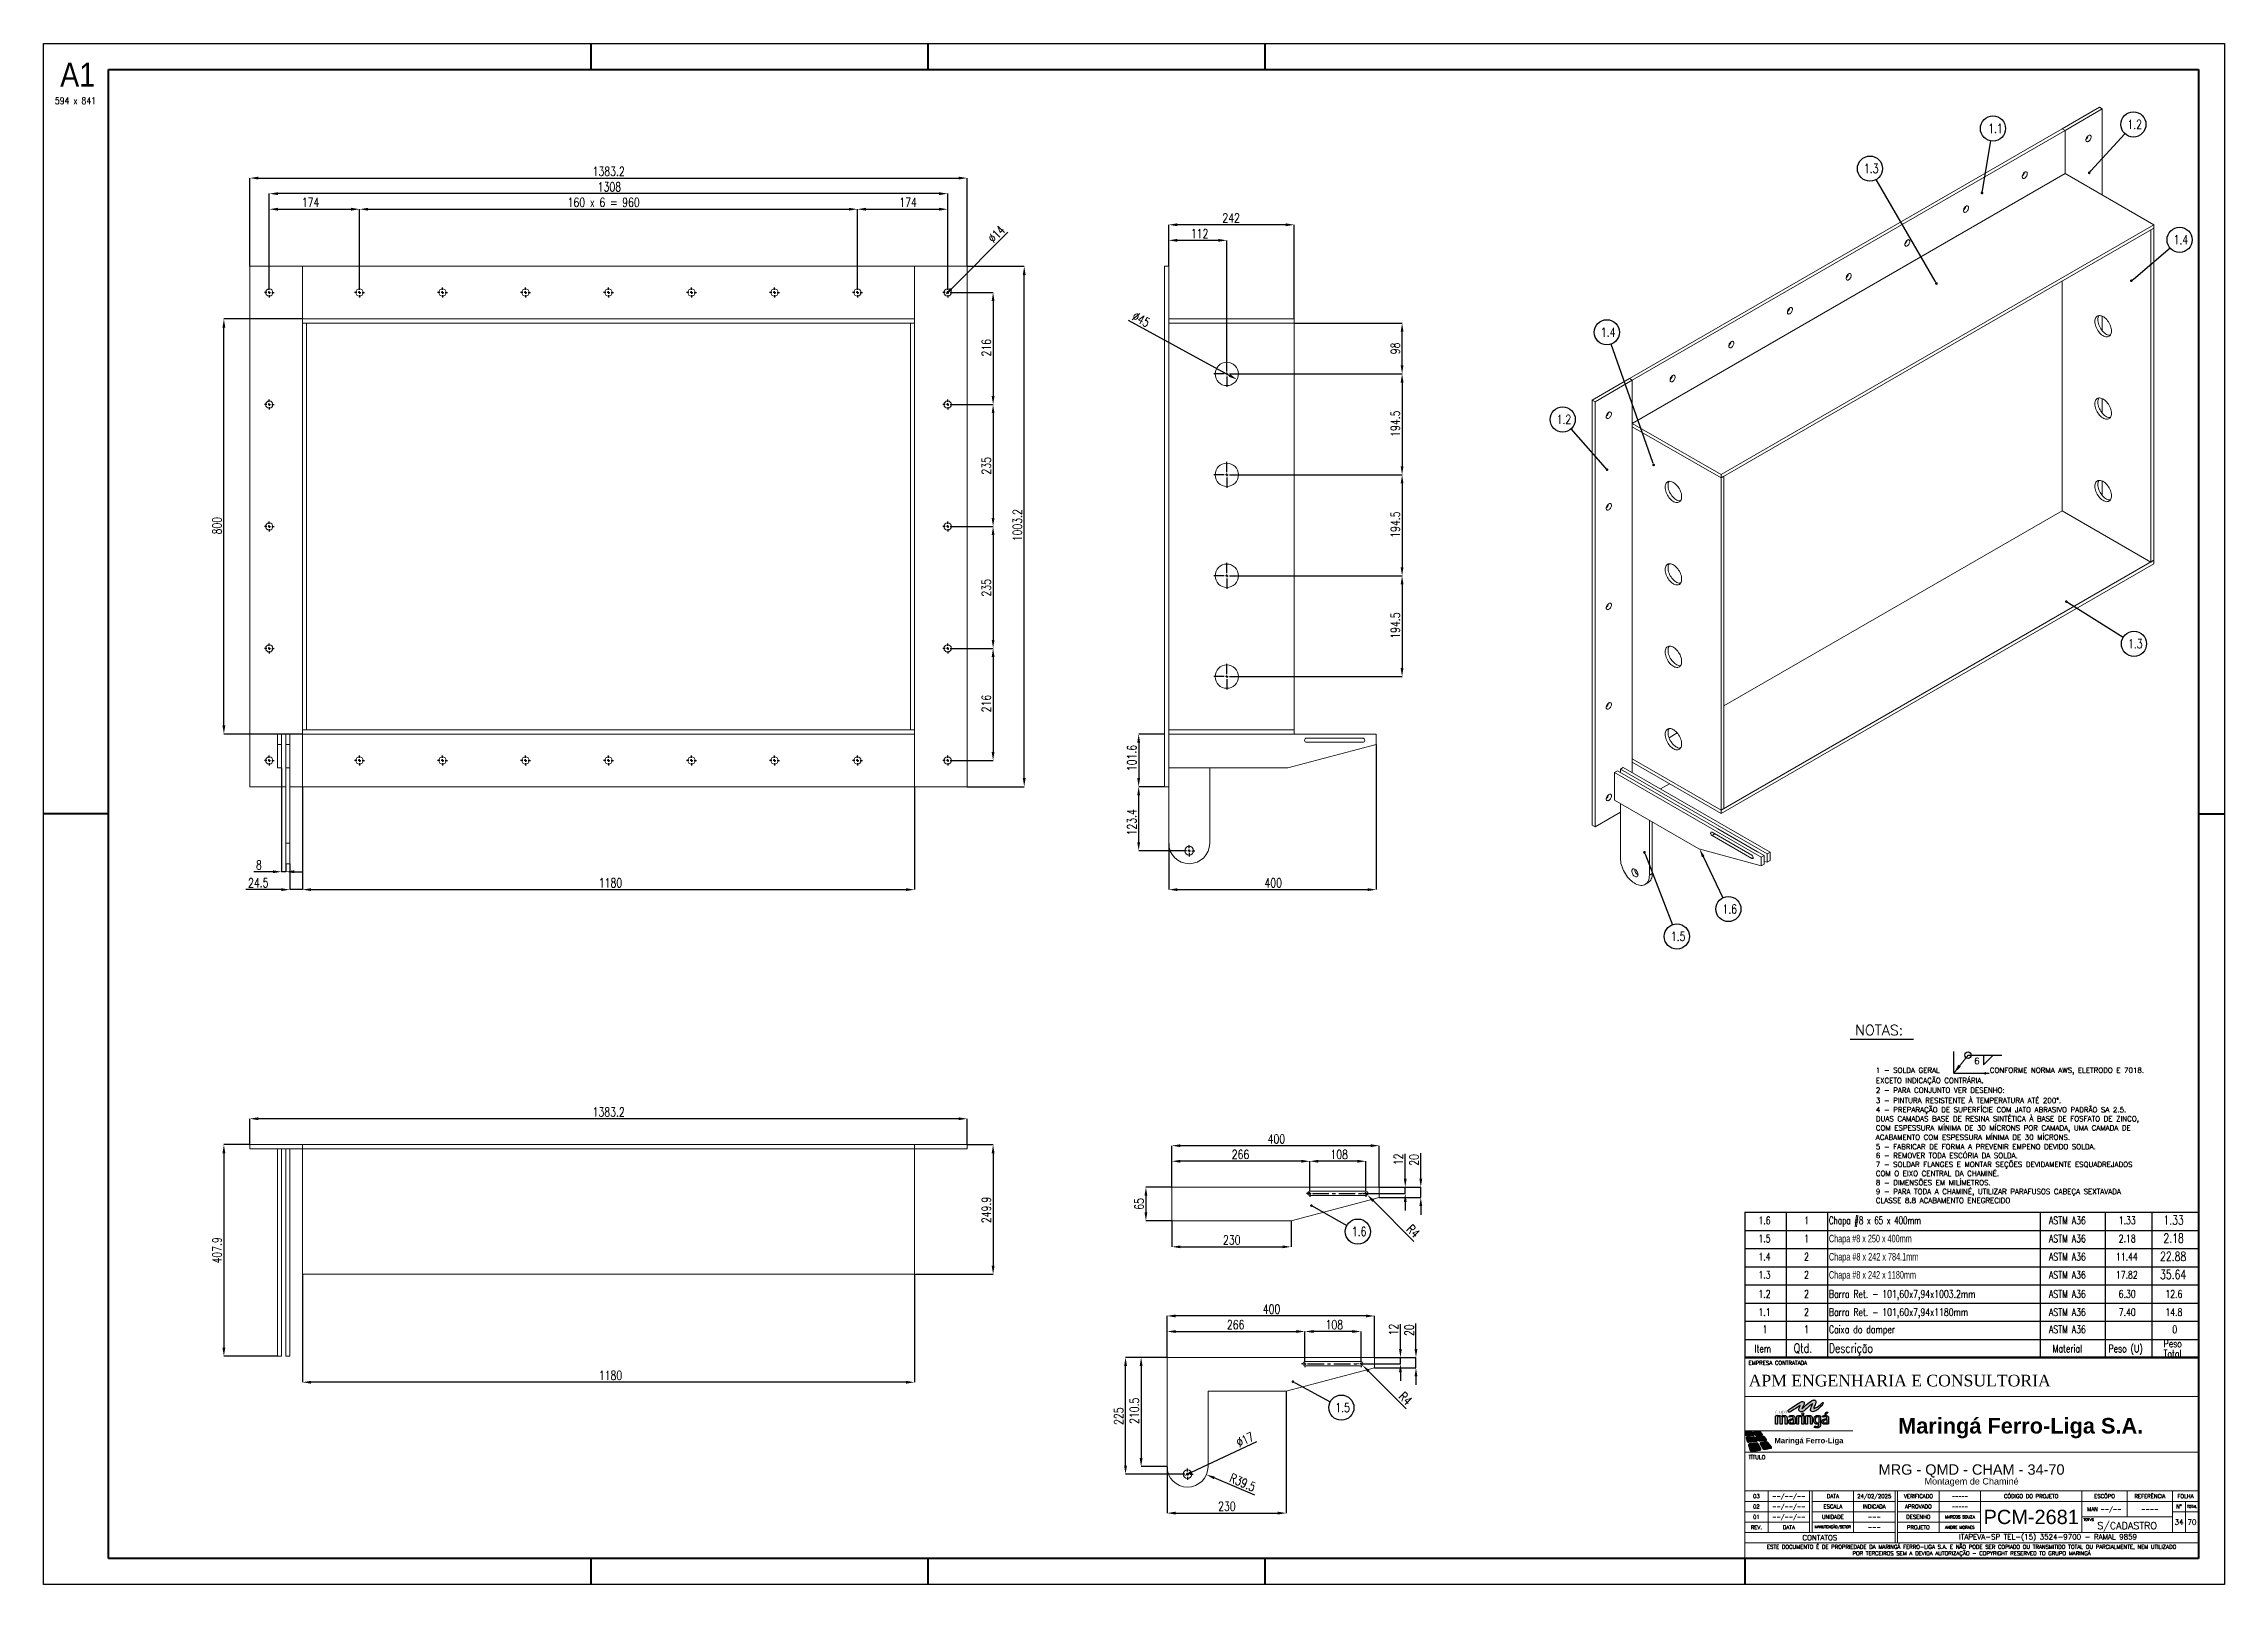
# Model space of a CAD drawing. Header units: millimetres. Extents: x 7096 to 7937, y 1301 to 1895.
import ezdxf
from ezdxf.enums import TextEntityAlignment as Align

# ---------------------------------------------------------------- set-up
doc = ezdxf.new("R2010")
doc.units = ezdxf.units.MM
doc.linetypes.add('SLD-Mista-simples', pattern=[10.16, 6.35, -1.27, 1.27, -1.27])
doc.linetypes.add('SLD-Sólida', pattern=[0])
for name, color, linetype, lineweight in [('CARIMBO', 7, 'Continuous', 0), ('Cotas', 13, 'Continuous', 25), ('Simbologia', 7, 'Continuous', 30), ('Textos e Notas', 7, 'Continuous', 30)]:
    doc.layers.add(name, color=color, linetype=linetype, lineweight=lineweight)
for name, color, linetype in [('CENTRO', 6, 'SLD-Mista-simples'), ('COTA', 1, 'SLD-Sólida'), ('FOLHA', 7, 'Continuous'), ('FORMATO', 90, 'SLD-Sólida'), ('redd', 1, 'Continuous'), ('TEXTO', 7, 'SLD-Sólida')]:
    doc.layers.add(name, color=color, linetype=linetype)
doc.styles.add('2.5', font='romans.shx', dxfattribs={"height": 2.5})
doc.styles.add('ARIAL', font='arial.ttf', dxfattribs={"height": 3})
doc.styles.add('RMN', font='ROMANS9.SHX', dxfattribs={"width": 0.85})
doc.styles.add('Régua 175', font='simplex.shx', dxfattribs={"height": 4})
doc.styles.add('Régua 80', font='simplex.shx', dxfattribs={"height": 2})
doc.styles.add('SLDTEXTSTYLE3', font='SIMPLEX')
doc.styles.add('SLDTEXTSTYLE4', font='SIMPLEX', dxfattribs={"width": 0.97})
doc.styles.add('SLDTEXTSTYLE5', font='TXT', dxfattribs={"width": 0.75})
doc.styles.add('SLDTEXTSTYLE6', font='TXT', dxfattribs={"width": 0.7})
doc.styles.add('SLDTEXTSTYLE7', font='TXT', dxfattribs={"width": 0.698276})
doc.styles.add('SSN', font='sas_____.pfb', dxfattribs={"width": 0.85})
doc.styles.add('Style-simplex', font='simplex.shx')
doc.styles.add('TEXTO 1.5MM', font='romans.shx', dxfattribs={"height": 1.5})
doc.styles.add('TEXTO 2MM', font='ROMANS.SHX', dxfattribs={"height": 2})
doc.styles.add('TEXTO 3MM', font='ROMANS.SHX', dxfattribs={"height": 3})
doc.styles.add('TIPO 2 - ARIAL', font='arial.ttf', dxfattribs={"height": 3})
doc.dimstyles.new('Mecanica', dxfattribs={"dimtxt": 2.5, "dimasz": 3.75, "dimexe": 1.25, "dimexo": 1.25, "dimgap": 1.25, "dimtad": 1, "dimzin": 11, "dimtxsty": 'Style-simplex', "dimcen": 0.09, "dimclrd": 13, "dimclre": 13, "dimclrt": 7, "dimazin": 2, "dimtfac": 0.5, "dimtmove": 0, "dimatfit": 3, "dimfxl": 1, "dimfrac": 2, "dimtzin": 11, "dimlwd": 0, "dimlwe": 0, "dimarcsym": 0})

msp = doc.modelspace()

# ---------------------------------------------------------------- texts
at = {"layer": 'CARIMBO', "attachment_point": 4, "style": 'TEXTO 2MM'}
for s, insert, char_height, width in [('\\pxi1;{\\Ftimes|c0;APM ENGENHARIA E CONSULTORIA}', (7748.6, 1379.28), 4.5, 127.743), ('\\pxi1;EMPRESA CONTRATADA', (7751.56, 1386.12), 1.5, 35.1426)]:
    msp.add_mtext(s, dxfattribs=dict(at, insert=insert, char_height=char_height, width=width))
at = {"layer": 'COTA', "style": 'SLDTEXTSTYLE3', "width": 0.75}
for s, p in [('1383.2', (7307.28, 1843.78)), ('174', (7195.13, 1831.78)), ('160 x 6 = 960', (7297.65, 1831.78)), ('1308', (7309.25, 1837.78)), ('174', (7425.56, 1831.78)), ('242', (7550.14, 1825.78)), ('112', (7538.02, 1819.78)), ('24.5', (7174.4, 1569.46)), ('8', (7177.46, 1576.37)), ('1180', (7309.68, 1569.46)), ('400', (7566.38, 1569.46)), ('1383.2', (7307.28, 1481.14)), ('400', (7567.6, 1470.75)), ('266', (7553.76, 1464.75)), ('108', (7591.81, 1464.75)), ('230', (7550.38, 1431.75)), ('400', (7565.73, 1405.11)), ('266', (7551.9, 1399.11)), ('108', (7589.95, 1399.11)), ('1180', (7309.68, 1379.56)), ('230', (7548.51, 1329.11))]:
    msp.add_text(s, height=3.5, dxfattribs=at).set_placement(p)
for s, rotation, p in [('∅14', 45, (7461.85, 1817.67)), ('∅45', 331.36929, (7515.01, 1788.5)), ('216', 90, (7460.85, 1774.13)), ('98', 90, (7618.57, 1775.01)), ('194.5', 90, (7618.57, 1743.14)), ('235', 90, (7460.85, 1728.59)), ('800', 90, (7164.21, 1705.53)), ('1003.2', 90, (7472.85, 1702.9)), ('194.5', 90, (7618.57, 1704.24)), ('235', 90, (7460.85, 1681.59)), ('194.5', 90, (7618.57, 1665.34)), ('216', 90, (7460.85, 1636.93)), ('101.6', 90, (7516.98, 1614.27)), ('123.4', 90, (7516.98, 1589.5)), ('12', 90, (7619.78, 1462.35)), ('20', 90, (7625.78, 1462.14)), ('249.9', 90, (7460.85, 1440.02)), ('65', 90, (7519.78, 1445.19)), ('R4', 315, (7620.85, 1437.32)), ('407.9', 90, (7164.21, 1424.44)), ('12', 90, (7617.92, 1396.71)), ('20', 90, (7623.92, 1396.49)), ('210.5', 90, (7517.92, 1362.59)), ('R4', 315, (7617.87, 1372.8)), ('225', 90, (7511.92, 1362.23)), ('∅17', 25.13492, (7556.6, 1353.54)), ('R39.5', 337.16918, (7552.56, 1340.4))]:
    msp.add_text(s, height=3.5, rotation=rotation, dxfattribs=at).set_placement(p)
at = {"layer": 'FOLHA', "color": 1, "style": 'SSN', "width": 0.85}
msp.add_text('A1', height=9.265, dxfattribs=at).set_placement((7101.95, 1878.13))
at = {"layer": 'FOLHA', "style": 'RMN', "width": 0.85}
msp.add_text('594 x 841', height=2.58, dxfattribs=at).set_placement((7099.89, 1871.45))
at = {"layer": 'FORMATO', "style": 'SLDTEXTSTYLE3', "width": 0.75}
for s, p in [('1.1', (7845.46, 1860.29)), ('1.2', (7899.16, 1861.88)), ('1.3', (7797.57, 1844.85)), ('1.4', (7916.98, 1817.38)), ('1.4', (7696.1, 1781.74)), ('1.2', (7679.07, 1748.14)), ('1.3', (7899.39, 1661.65)), ('1.6', (7742.98, 1559.38)), ('1.5', (7723.11, 1548.83)), ('1.6', (7600.07, 1435.05)), ('1.5', (7593.71, 1367.17))]:
    msp.add_text(s, height=3.5, dxfattribs=at).set_placement(p)

# ---------------------------------------------------------------- blocks, each defined once
blk = doc.blocks.new('A$Cdf8c3bc9')
at = {"layer": 'TEXTO'}
for p, q in [((0, 56.09), (0, 49.09)), ((0, 56.09), (16, 56.09)), ((16, 56.09), (16, 49.09)), ((16, 56.09), (32, 56.09)), ((32, 56.09), (32, 49.09)), ((32, 56.09), (114, 56.09)), ((114, 56.09), (114, 49.09)), ((114, 56.09), (139, 56.09)), ((139, 56.09), (139, 49.09)), ((139, 56.09), (157, 56.09)), ((157, 56.09), (157, 49.09)), ((157, 56.09), (175, 56.09)), ((175, 56.09), (175, 49.09)), ((0, 49.09), (0, 42.09)), ((0, 49.09), (16, 49.09)), ((0, 42.09), (0, 35.09)), ((0, 42.09), (16, 42.09)), ((16, 49.09), (16, 42.09)), ((16, 49.09), (32, 49.09)), ((16, 42.09), (16, 35.09)), ((16, 42.09), (32, 42.09)), ((32, 49.09), (32, 42.09)), ((32, 49.09), (114, 49.09)), ((32, 42.09), (32, 35.09)), ((32, 42.09), (114, 42.09)), ((114, 49.09), (114, 42.09)), ((114, 49.09), (139, 49.09)), ((114, 42.09), (114, 35.09)), ((114, 42.09), (139, 42.09)), ((139, 49.09), (139, 42.09)), ((139, 49.09), (157, 49.09)), ((139, 42.09), (139, 35.09)), ((139, 42.09), (157, 42.09)), ((157, 49.09), (157, 42.09)), ((157, 49.09), (175, 49.09)), ((157, 42.09), (157, 35.09)), ((157, 42.09), (175, 42.09)), ((175, 49.09), (175, 42.09)), ((175, 42.09), (175, 35.09)), ((0, 35.09), (0, 28.09)), ((0, 35.09), (16, 35.09)), ((16, 35.09), (16, 28.09)), ((16, 35.09), (32, 35.09)), ((32, 35.09), (32, 28.09)), ((32, 35.09), (114, 35.09)), ((114, 35.09), (114, 28.09)), ((114, 35.09), (139, 35.09)), ((139, 35.09), (139, 28.09)), ((139, 35.09), (157, 35.09)), ((157, 35.09), (157, 28.09)), ((157, 35.09), (175, 35.09)), ((175, 35.09), (175, 28.09)), ((0, 28.09), (0, 21.09)), ((0, 28.09), (16, 28.09)), ((16, 28.09), (16, 21.09)), ((16, 28.09), (32, 28.09)), ((32, 28.09), (32, 21.09)), ((32, 28.09), (114, 28.09)), ((114, 28.09), (114, 21.09)), ((114, 28.09), (139, 28.09)), ((139, 28.09), (139, 21.09)), ((139, 28.09), (157, 28.09)), ((157, 28.09), (157, 21.09)), ((157, 28.09), (175, 28.09)), ((175, 28.09), (175, 21.09)), ((0, 21.09), (0, 14.09)), ((0, 21.09), (16, 21.09)), ((16, 21.09), (16, 14.09)), ((16, 21.09), (32, 21.09)), ((32, 21.09), (32, 14.09)), ((32, 21.09), (114, 21.09)), ((114, 21.09), (114, 14.09)), ((114, 21.09), (139, 21.09)), ((139, 21.09), (139, 14.09)), ((139, 21.09), (157, 21.09)), ((157, 21.09), (157, 14.09)), ((157, 21.09), (175, 21.09)), ((175, 21.09), (175, 14.09)), ((0, 14.09), (0, 7.09)), ((0, 14.09), (16, 14.09)), ((16, 14.09), (16, 7.09)), ((16, 14.09), (32, 14.09)), ((32, 14.09), (32, 7.09)), ((32, 14.09), (114, 14.09)), ((114, 14.09), (114, 7.09)), ((114, 14.09), (139, 14.09)), ((139, 14.09), (139, 7.09)), ((139, 14.09), (157, 14.09)), ((157, 14.09), (157, 7.09)), ((157, 14.09), (175, 14.09)), ((175, 14.09), (175, 7.09)), ((0, 7.09), (0, 0)), ((0, 7.09), (16, 7.09)), ((0, 0), (16, 0)), ((16, 7.09), (16, 0)), ((16, 7.09), (32, 7.09)), ((16, 0), (32, 0)), ((32, 7.09), (32, 0)), ((32, 7.09), (114, 7.09)), ((32, 0), (114, 0)), ((114, 7.09), (114, 0)), ((114, 7.09), (139, 7.09)), ((114, 0), (139, 0)), ((139, 7.09), (139, 0)), ((139, 7.09), (157, 7.09)), ((139, 0), (157, 0)), ((157, 7.09), (157, 0)), ((157, 7.09), (175, 7.09)), ((157, 0), (175, 0)), ((175, 7.09), (175, 0))]:
    blk.add_line(p, q, dxfattribs=at)
at = {"layer": 'TEXTO', "linetype": 'SLD-Sólida'}
blk.add_line((175.04, 0.17), (0.04, 0.17), dxfattribs=at)
at = {"layer": 'TEXTO'}
for s, height, style, width, p in [('1.6', 2.91, 'SLDTEXTSTYLE3', 0.75, (5.31, 51.49)), ('1', 2.91, 'SLDTEXTSTYLE3', 0.75, (22.92, 51.49)), ('Chapa #8 x 65 x 400mm', 2.9104, 'SLDTEXTSTYLE4', 0.690476, (32.5, 51.49)), ('ASTM A36', 2.91, 'SLDTEXTSTYLE3', 0.75, (117.36, 51.49)), ('1.33', 2.91, 'SLDTEXTSTYLE3', 0.75, (144.24, 51.49)), ('1.33', 3.5, 'SLDTEXTSTYLE3', 0.75, (161.47, 51.34)), ('1.5', 2.91, 'SLDTEXTSTYLE3', 0.75, (5.31, 44.49)), ('1', 2.91, 'SLDTEXTSTYLE3', 0.75, (22.92, 44.49)), ('Chapa #8 x 250 x 400mm', 2.9104, 'SLDTEXTSTYLE5', 0.693182, (32.5, 44.49)), ('ASTM A36', 2.91, 'SLDTEXTSTYLE3', 0.75, (117.36, 44.49)), ('2.18', 2.91, 'SLDTEXTSTYLE3', 0.75, (144.24, 44.49)), ('2.18', 3.5, 'SLDTEXTSTYLE3', 0.75, (161.47, 44.34)), ('1.4', 2.91, 'SLDTEXTSTYLE3', 0.75, (5.31, 37.49)), ('2', 2.91, 'SLDTEXTSTYLE3', 0.75, (22.92, 37.49)), ('Chapa #8 x 242 x 784.1mm', 2.9104, 'SLDTEXTSTYLE6', 0.697917, (32.5, 37.49)), ('ASTM A36', 2.91, 'SLDTEXTSTYLE3', 0.75, (117.36, 37.49)), ('11.44', 2.91, 'SLDTEXTSTYLE3', 0.75, (143.16, 37.49)), ('22.88', 3.5, 'SLDTEXTSTYLE3', 0.75, (160.18, 37.34)), ('35.64', 3.5, 'SLDTEXTSTYLE3', 0.75, (160.18, 30.34)), ('1.3', 2.91, 'SLDTEXTSTYLE3', 0.75, (5.31, 30.49)), ('1.2', 2.91, 'SLDTEXTSTYLE3', 0.75, (5.31, 23.13)), ('2', 2.91, 'SLDTEXTSTYLE3', 0.75, (22.92, 30.49)), ('2', 2.91, 'SLDTEXTSTYLE3', 0.75, (22.92, 23.13)), ('Chapa #8 x 242 x 1180mm', 2.9104, 'SLDTEXTSTYLE7', 0.695652, (32.5, 30.49)), ('Barra Ret. - 101,60x7,94x1003.2mm', 2.9104, 'SLDTEXTSTYLE3', 0.75, (32.5, 23.13)), ('ASTM A36', 2.91, 'SLDTEXTSTYLE3', 0.75, (117.36, 30.49)), ('ASTM A36', 2.91, 'SLDTEXTSTYLE3', 0.75, (117.36, 23.13)), ('17.82', 2.91, 'SLDTEXTSTYLE3', 0.75, (143.16, 30.49)), ('6.30', 2.91, 'SLDTEXTSTYLE3', 0.75, (144.24, 23.13)), ('12.6', 2.91, 'SLDTEXTSTYLE3', 0.75, (162.24, 23.13)), ('1.1', 2.91, 'SLDTEXTSTYLE3', 0.75, (5.31, 16.13)), ('2', 2.91, 'SLDTEXTSTYLE3', 0.75, (22.92, 16.13)), ('Barra Ret. - 101,60x7,94x1180mm', 2.9104, 'SLDTEXTSTYLE3', 0.75, (32.5, 16.13)), ('ASTM A36', 2.91, 'SLDTEXTSTYLE3', 0.75, (117.36, 16.13)), ('7.40', 2.91, 'SLDTEXTSTYLE3', 0.75, (144.24, 16.13)), ('14.8', 2.91, 'SLDTEXTSTYLE3', 0.75, (162.24, 16.13)), ('1', 2.91, 'SLDTEXTSTYLE3', 0.75, (6.92, 9.49)), ('1', 2.91, 'SLDTEXTSTYLE3', 0.75, (22.92, 9.49)), ('Caixa do damper', 2.9104, 'SLDTEXTSTYLE3', 0.75, (32.5, 9.49)), ('ASTM A36', 2.91, 'SLDTEXTSTYLE3', 0.75, (117.36, 9.49)), ('0', 2.91, 'SLDTEXTSTYLE3', 0.75, (164.92, 9.49)), ('Item', 2.91, 'SLDTEXTSTYLE3', 0.75, (3.82, 2.08)), ('Qtd.', 3.5, 'SLDTEXTSTYLE3', 0.75, (18.93, 1.93)), ('Descrição', 3.5, 'SLDTEXTSTYLE3', 0.75, (32.5, 1.93)), ('Material', 2.91, 'SLDTEXTSTYLE3', 0.75, (118.78, 2.08)), ('Peso (U)', 2.91, 'SLDTEXTSTYLE3', 0.75, (140.33, 2.08)), ('Total', 2.91, 'SLDTEXTSTYLE3', 0.75, (161.53, 0.14)), ('Peso', 2.91, 'SLDTEXTSTYLE3', 0.75, (161.57, 4.02))]:
    blk.add_text(s, height=height, dxfattribs=dict(at, style=style, width=width)).set_placement(p)
blk = doc.blocks.new('CARIMBOO')
h = blk.add_hatch(color=30)
h.dxf.hatch_style = 1
h.paths.add_polyline_path([(664.2, 55.38, 0.524578), (664.27, 55.79), (663.43, 56.98, 0.284418), (662.96, 57.2), (660.77, 57.08, 0.454808), (660.56, 56.8), (661.35, 55.36, 0.23836), (662.01, 55.17)])
h.paths.add_polyline_path([(662.71, 57.54, 0.477619), (662.79, 57.86), (662.1, 58.79, 0.217222), (661.82, 58.92), (659.74, 58.9, 0.420948), (659.53, 58.69), (660.09, 57.65, 0.260595), (660.65, 57.41)])
h.paths.add_polyline_path([(659.26, 57.33, 0.59773), (659.47, 57.66), (658.98, 58.69, 0.276287), (658.58, 58.85), (656.32, 58.77, 0.531558), (656.13, 58.46), (656.47, 57.4, 0.260036), (656.94, 57.2)])
h = blk.add_hatch(color=30)
h.dxf.hatch_style = 1
h.paths.add_polyline_path([(661.93, 51.77, 0.549642), (662.18, 52.26), (661.23, 54.14, 0.317035), (660.52, 54.5), (657.88, 54.18, 0.466587), (657.54, 53.64), (658.13, 51.59, 0.343185), (658.97, 51.24)])
h.paths.add_polyline_path([(662.18, 54.66, 0.534853), (661.96, 54.21), (663, 52.32, 0.269583), (663.75, 52.05), (666.17, 52.46, 0.605972), (666.32, 52.97), (665.12, 54.61, 0.31406), (664.39, 54.92)])
h.paths.add_polyline_path([(660.38, 54.96, 0.45453), (660.65, 55.35), (659.91, 56.77, 0.259545), (659.42, 56.98), (657.06, 56.82, 0.424173), (656.72, 56.49), (657.15, 54.94, 0.29568), (657.63, 54.71)])
h.paths.add_polyline_path([(670.16, 53.19), (697.78, 53.19), (697.78, 57.52), (670.16, 57.52)], flags=9)
at = {"layer": 'redd'}
h = blk.add_hatch(color=256, dxfattribs=at)
h.dxf.hatch_style = 1
h.paths.add_polyline_path([(681.37, 69.1), (681.67, 69.33), (681.87, 69.47), (681.99, 69.53), (682.1, 69.56), (682.12, 69.52), (682.1, 69.41), (682.01, 69.23), (681.64, 68.37), (681.46, 67.86), (681.37, 67.38), (681.44, 67.01), (681.64, 66.76), (681.86, 66.6), (682.29, 66.55), (682.65, 66.6), (682.99, 66.72), (683.42, 66.9), (683.83, 67.14), (684.16, 67.41), (684.59, 67.78), (685.17, 68.31), (685.58, 68.73), (685.8, 69.02), (685.99, 69.33), (686.12, 69.56), (686.22, 69.82), (686.27, 69.96), (686.28, 70.04), (686.26, 70.08), (686.23, 70.11), (686.19, 70.1), (686.04, 70), (685.82, 69.83), (685.65, 69.69), (685.23, 69.33), (684.47, 68.75), (683.92, 68.37), (683.52, 68.14), (683.12, 67.93), (682.77, 67.77), (682.68, 67.73), (682.63, 67.77), (682.62, 67.81), (682.64, 67.91), (682.72, 68.12), (682.82, 68.41), (682.95, 68.77), (683.15, 69.2), (683.32, 69.67), (683.44, 70.05), (683.49, 70.39), (683.42, 70.66), (683.3, 70.84), (683.13, 70.98), (682.93, 71.06), (682.74, 71.08), (682.55, 71.06), (682.31, 70.98), (681.81, 70.75), (681.2, 70.36), (680.32, 69.67), (679.75, 69.18), (679.2, 68.66), (678.58, 68.06), (678.36, 67.87), (678.26, 67.79), (678.2, 67.73), (678.13, 67.73), (678.08, 67.76), (678.09, 67.84), (678.17, 67.98), (678.26, 68.17), (678.4, 68.46), (678.57, 68.79), (678.76, 69.1), (678.88, 69.36), (678.94, 69.61), (678.96, 69.88), (678.94, 70.07), (678.88, 70.22), (678.75, 70.35), (678.63, 70.43), (678.35, 70.51), (678.06, 70.49), (677.75, 70.37), (677.26, 70.12), (676.6, 69.7), (675.25, 68.8), (674.66, 68.42), (674.06, 68), (673.29, 67.49), (672.84, 67.19), (672.81, 67.13), (672.77, 67.02), (672.74, 66.84), (672.78, 66.66), (672.89, 66.52), (673.03, 66.42), (673.22, 66.36), (673.42, 66.37), (673.81, 66.59), (674.42, 66.99), (674.98, 67.36), (675.67, 67.81), (676.26, 68.21), (677.03, 68.72), (677.17, 68.81), (677.33, 68.92), (677.41, 68.92), (677.41, 68.87), (677.39, 68.79), (677.3, 68.62), (677.16, 68.32), (677, 67.97), (676.92, 67.62), (676.92, 67.33), (676.97, 67.08), (677.07, 66.88), (677.22, 66.73), (677.43, 66.63), (677.64, 66.58), (677.86, 66.55), (678.11, 66.56), (678.36, 66.61), (678.67, 66.76), (678.95, 66.92), (679.25, 67.17), (679.52, 67.42), (679.91, 67.8), (680.47, 68.34), (680.95, 68.78)])
h = blk.add_hatch(color=7, dxfattribs=at)
h.dxf.hatch_style = 1
h.paths.add_polyline_path([(670.48, 64.42), (670.52, 64.46), (670.56, 64.5), (670.6, 64.53), (670.65, 64.56), (670.71, 64.59), (670.77, 64.62), (670.83, 64.64), (670.89, 64.65), (670.97, 64.66), (671.03, 64.66), (671.11, 64.66), (671.18, 64.65), (671.24, 64.63), (671.31, 64.61), (671.37, 64.58), (671.44, 64.54), (671.49, 64.48), (671.53, 64.44), (671.58, 64.36), (671.61, 64.25), (671.62, 64.14), (671.62, 61.76), (672.34, 61.76), (672.34, 64.23), (672.33, 64.36), (672.29, 64.5), (672.24, 64.6), (672.18, 64.71), (672.11, 64.79), (672.03, 64.86), (671.92, 64.94), (671.81, 65), (671.69, 65.05), (671.57, 65.09), (671.45, 65.11), (671.33, 65.12), (671.23, 65.13), (671.13, 65.13), (671.01, 65.12), (670.82, 65.1), (670.61, 65.05), (670.42, 64.97), (670.24, 64.85), (670.15, 64.77), (670.01, 64.89), (669.86, 64.99), (669.73, 65.04), (669.59, 65.08), (669.47, 65.1), (669.34, 65.12), (669.1, 65.14), (668.89, 65.13), (668.59, 65.1), (668.3, 65.05), (668.08, 64.99), (667.88, 64.91), (667.88, 61.76), (668.6, 61.76), (668.6, 64.56), (668.69, 64.6), (668.76, 64.62), (668.84, 64.64), (668.92, 64.66), (669.03, 64.67), (669.12, 64.67), (669.23, 64.66), (669.32, 64.65), (669.41, 64.62), (669.47, 64.59), (669.55, 64.54), (669.61, 64.49), (669.66, 64.43), (669.7, 64.36), (669.74, 64.28), (669.75, 64.21), (669.75, 61.76), (670.48, 61.76)])
h.paths.add_polyline_path([(675.41, 64.13), (675.41, 64.21), (675.39, 64.28), (675.35, 64.44), (675.32, 64.53), (675.24, 64.68), (675.15, 64.79), (675.05, 64.89), (674.9, 64.98), (674.75, 65.05), (674.59, 65.1), (674.42, 65.13), (674.24, 65.14), (674.08, 65.14), (673.87, 65.12), (673.69, 65.1), (673.52, 65.05), (673.27, 64.97), (673.12, 64.91), (673.06, 64.88), (673.23, 64.47), (673.32, 64.52), (673.44, 64.56), (673.6, 64.61), (673.71, 64.63), (673.85, 64.65), (673.99, 64.67), (674.1, 64.67), (674.26, 64.65), (674.4, 64.62), (674.51, 64.58), (674.58, 64.51), (674.63, 64.45), (674.68, 64.34), (674.71, 64.22), (674.73, 64.08), (674.73, 63.92), (674.57, 63.91), (674.43, 63.89), (674.26, 63.87), (674.07, 63.84), (673.9, 63.79), (673.71, 63.73), (673.53, 63.66), (673.4, 63.59), (673.25, 63.5), (673.11, 63.37), (673.03, 63.27), (672.96, 63.15), (672.92, 63.05), (672.89, 62.95), (672.86, 62.77), (672.86, 62.59), (672.87, 62.49), (672.91, 62.36), (672.98, 62.21), (673.06, 62.09), (673.14, 62.01), (673.25, 61.93), (673.37, 61.86), (673.5, 61.81), (673.64, 61.76), (673.77, 61.73), (673.89, 61.71), (674.07, 61.7), (674.34, 61.7), (674.49, 61.7), (674.65, 61.71), (674.81, 61.74), (674.96, 61.78), (675.12, 61.82), (675.23, 61.85), (675.33, 61.89), (675.41, 61.93)])
h.paths.add_polyline_path([(673.63, 63.11), (673.67, 63.17), (673.72, 63.21), (673.77, 63.27), (673.82, 63.31), (673.87, 63.34), (673.96, 63.39), (674.05, 63.43), (674.17, 63.47), (674.27, 63.5), (674.36, 63.52), (674.47, 63.54), (674.6, 63.56), (674.73, 63.57), (674.73, 62.23), (674.71, 62.21), (674.68, 62.18), (674.64, 62.17), (674.58, 62.15), (674.49, 62.12), (674.39, 62.11), (674.27, 62.11), (674.15, 62.11), (674.07, 62.11), (673.96, 62.14), (673.82, 62.2), (673.74, 62.25), (673.67, 62.32), (673.65, 62.35), (673.62, 62.39), (673.6, 62.44), (673.58, 62.49), (673.56, 62.56), (673.55, 62.63), (673.55, 62.74), (673.55, 62.81), (673.55, 62.86), (673.56, 62.9), (673.57, 62.97), (673.59, 63.02)], flags=16)
h.paths.add_polyline_path([(676.82, 64.56), (676.88, 64.6), (676.97, 64.63), (677.08, 64.65), (677.21, 64.66), (677.34, 64.65), (677.45, 64.64), (677.52, 64.62), (677.66, 65.14), (677.36, 65.13), (677.15, 65.12), (676.99, 65.12), (676.82, 65.1), (676.65, 65.07), (676.5, 65.04), (676.39, 65.01), (676.27, 64.97), (676.18, 64.93), (676.1, 64.9), (676.1, 61.76), (676.82, 61.76)])
h.paths.add_polyline_path([(678.78, 65.06), (678.06, 65.06), (678.06, 61.76), (678.78, 61.76)])
h.paths.add_polyline_path([(678.06, 65.71, 1), (678.79, 65.71, 1)])
h.paths.add_polyline_path([(680.22, 64.57), (680.27, 64.59), (680.33, 64.61), (680.39, 64.63), (680.47, 64.64), (680.55, 64.66), (680.62, 64.66), (680.7, 64.67), (680.77, 64.67), (680.84, 64.66), (680.93, 64.64), (681.02, 64.62), (681.09, 64.59), (681.14, 64.56), (681.19, 64.53), (681.23, 64.49), (681.28, 64.44), (681.31, 64.37), (681.34, 64.3), (681.36, 64.23), (681.37, 64.15), (681.37, 61.76), (682.09, 61.76), (682.09, 64.28), (682.07, 64.38), (682.03, 64.5), (681.96, 64.64), (681.88, 64.73), (681.81, 64.81), (681.73, 64.89), (681.64, 64.94), (681.52, 65), (681.4, 65.05), (681.26, 65.1), (681.12, 65.12), (680.95, 65.13), (680.79, 65.14), (680.59, 65.14), (680.4, 65.13), (680.21, 65.1), (680.03, 65.07), (679.86, 65.03), (679.73, 64.99), (679.6, 64.95), (679.5, 64.89), (679.5, 61.76), (680.22, 61.76)])
h.paths.add_polyline_path([(685.3, 64.9), (685.21, 64.94), (685.08, 64.99), (684.91, 65.04), (684.75, 65.08), (684.58, 65.12), (684.36, 65.14), (684.14, 65.14), (683.96, 65.12), (683.76, 65.08), (683.61, 65.02), (683.45, 64.95), (683.3, 64.87), (683.19, 64.77), (683.07, 64.67), (682.97, 64.55), (682.89, 64.41), (682.81, 64.26), (682.75, 64.08), (682.71, 63.92), (682.68, 63.78), (682.65, 63.6), (682.64, 63.44), (682.64, 63.16), (682.65, 63.05), (682.67, 62.93), (682.7, 62.82), (682.72, 62.72), (682.75, 62.63), (682.82, 62.46), (682.88, 62.34), (682.95, 62.23), (683.03, 62.13), (683.12, 62.05), (683.22, 61.97), (683.3, 61.91), (683.38, 61.87), (683.47, 61.83), (683.58, 61.78), (683.7, 61.75), (683.82, 61.74), (683.93, 61.73), (684.07, 61.73), (684.19, 61.74), (684.34, 61.76), (684.48, 61.8), (684.56, 61.83), (684.61, 61.85), (684.61, 61.54), (684.59, 61.43), (684.57, 61.33), (684.53, 61.22), (684.46, 61.12), (684.37, 61.03), (684.27, 60.96), (684.14, 60.91), (684.02, 60.88), (683.87, 60.86), (683.73, 60.87), (683.58, 60.88), (683.39, 60.92), (683.27, 60.96), (683.15, 61.01), (683.04, 61.06), (682.85, 60.59), (682.95, 60.54), (683.09, 60.49), (683.23, 60.44), (683.4, 60.41), (683.55, 60.38), (683.74, 60.37), (684.11, 60.37), (684.19, 60.38), (684.32, 60.4), (684.43, 60.42), (684.55, 60.46), (684.64, 60.5), (684.74, 60.55), (684.83, 60.61), (684.93, 60.68), (684.99, 60.74), (685.05, 60.81), (685.1, 60.88), (685.14, 60.96), (685.19, 61.06), (685.23, 61.15), (685.27, 61.27), (685.3, 61.37), (685.3, 61.45), (685.3, 61.53)])
h.paths.add_polyline_path([(683.41, 63.98), (683.44, 64.09), (683.47, 64.17), (683.5, 64.24), (683.53, 64.31), (683.58, 64.4), (683.65, 64.48), (683.72, 64.55), (683.81, 64.6), (683.91, 64.65), (684.02, 64.67), (684.14, 64.69), (684.23, 64.7), (684.34, 64.69), (684.43, 64.67), (684.52, 64.65), (684.61, 64.62), (684.61, 62.25), (684.57, 62.22), (684.48, 62.18), (684.4, 62.16), (684.32, 62.15), (684.25, 62.15), (684.14, 62.14), (684.04, 62.15), (683.96, 62.16), (683.87, 62.19), (683.78, 62.23), (683.7, 62.27), (683.65, 62.32), (683.58, 62.41), (683.52, 62.52), (683.46, 62.64), (683.43, 62.75), (683.4, 62.88), (683.38, 63), (683.37, 63.1), (683.37, 63.64), (683.38, 63.78)], flags=16)
h.paths.add_polyline_path([(688.36, 64.13), (688.36, 64.21), (688.34, 64.28), (688.3, 64.44), (688.27, 64.53), (688.19, 64.68), (688.1, 64.79), (688, 64.89), (687.85, 64.98), (687.7, 65.05), (687.54, 65.1), (687.37, 65.13), (687.19, 65.14), (687.03, 65.14), (686.82, 65.12), (686.64, 65.1), (686.47, 65.05), (686.22, 64.97), (686.07, 64.91), (686.01, 64.88), (686.18, 64.47), (686.27, 64.52), (686.39, 64.56), (686.55, 64.61), (686.66, 64.63), (686.8, 64.65), (686.93, 64.67), (687.05, 64.67), (687.21, 64.65), (687.35, 64.62), (687.46, 64.58), (687.53, 64.51), (687.58, 64.45), (687.63, 64.34), (687.66, 64.22), (687.68, 64.08), (687.68, 63.92), (687.52, 63.91), (687.38, 63.89), (687.21, 63.87), (687.02, 63.84), (686.85, 63.79), (686.66, 63.73), (686.48, 63.66), (686.35, 63.59), (686.2, 63.5), (686.06, 63.37), (685.98, 63.27), (685.91, 63.15), (685.87, 63.05), (685.84, 62.95), (685.81, 62.77), (685.81, 62.59), (685.82, 62.49), (685.86, 62.36), (685.93, 62.21), (686.01, 62.09), (686.09, 62.01), (686.19, 61.93), (686.32, 61.86), (686.45, 61.81), (686.59, 61.76), (686.72, 61.73), (686.84, 61.71), (687.02, 61.7), (687.28, 61.7), (687.44, 61.7), (687.6, 61.71), (687.76, 61.74), (687.91, 61.78), (688.07, 61.82), (688.18, 61.85), (688.28, 61.89), (688.36, 61.93)])
h.paths.add_polyline_path([(686.72, 63.27), (686.77, 63.31), (686.82, 63.34), (686.91, 63.39), (687, 63.43), (687.12, 63.47), (687.22, 63.5), (687.31, 63.52), (687.42, 63.54), (687.55, 63.56), (687.68, 63.57), (687.68, 62.23), (687.66, 62.21), (687.63, 62.18), (687.59, 62.17), (687.53, 62.15), (687.44, 62.12), (687.34, 62.11), (687.22, 62.11), (687.1, 62.11), (687.02, 62.11), (686.91, 62.14), (686.77, 62.2), (686.69, 62.25), (686.62, 62.32), (686.6, 62.35), (686.57, 62.39), (686.55, 62.44), (686.53, 62.49), (686.51, 62.56), (686.5, 62.63), (686.5, 62.74), (686.5, 62.81), (686.5, 62.86), (686.51, 62.9), (686.52, 62.97), (686.54, 63.02), (686.58, 63.11), (686.62, 63.17), (686.67, 63.21)], flags=16)
h.paths.add_polyline_path([(688.08, 66.3), (688.06, 66.33), (688.04, 66.35), (688, 66.37), (687.94, 66.4), (687.89, 66.4), (687.8, 66.4), (687.71, 66.4), (687.62, 66.39), (687.54, 66.37), (687.46, 66.35), (687.37, 66.3), (686.95, 65.46), (687.36, 65.46)])
at = {"color": 1}
blk.add_lwpolyline([(672.84, 67.19), (673.29, 67.49), (674.06, 68), (674.66, 68.42), (675.25, 68.8), (676.6, 69.7), (677.26, 70.12), (677.75, 70.37), (678.06, 70.49), (678.35, 70.51), (678.63, 70.43), (678.75, 70.35), (678.88, 70.22), (678.94, 70.07), (678.96, 69.88), (678.94, 69.61), (678.88, 69.36), (678.76, 69.1), (678.57, 68.79), (678.4, 68.46), (678.26, 68.17), (678.17, 67.98), (678.09, 67.84), (678.08, 67.76), (678.13, 67.73), (678.2, 67.73), (678.26, 67.79), (678.36, 67.87), (678.58, 68.06), (679.2, 68.66), (679.75, 69.18), (680.32, 69.67), (681.2, 70.36), (681.81, 70.75), (682.31, 70.98), (682.55, 71.06), (682.74, 71.08), (682.93, 71.06), (683.13, 70.98), (683.3, 70.84), (683.42, 70.66), (683.49, 70.39), (683.44, 70.05), (683.32, 69.67), (683.15, 69.2), (682.95, 68.77), (682.82, 68.41), (682.72, 68.12), (682.64, 67.91), (682.62, 67.81), (682.63, 67.79), (682.63, 67.77), (682.64, 67.76), (682.66, 67.75), (682.68, 67.74), (682.71, 67.75), (682.77, 67.77), (683.12, 67.93), (683.52, 68.14), (683.92, 68.37), (684.47, 68.75), (685.23, 69.33), (685.65, 69.69), (685.82, 69.83), (686.04, 70), (686.19, 70.1), (686.23, 70.11), (686.26, 70.08), (686.28, 70.04), (686.27, 69.96), (686.22, 69.82), (686.12, 69.56), (685.99, 69.33), (685.8, 69.02), (685.58, 68.73), (685.17, 68.31), (684.59, 67.78), (684.16, 67.41), (683.83, 67.14), (683.42, 66.9), (682.99, 66.72), (682.65, 66.6), (682.29, 66.55), (681.86, 66.6), (681.64, 66.76), (681.44, 67.01), (681.37, 67.38), (681.46, 67.86), (681.64, 68.37), (682.01, 69.23), (682.1, 69.41), (682.12, 69.52), (682.1, 69.56), (682.08, 69.56), (681.99, 69.53), (681.87, 69.47), (681.67, 69.33), (681.37, 69.1), (680.95, 68.78), (680.47, 68.34), (679.91, 67.8), (679.52, 67.42), (679.25, 67.17), (678.95, 66.92), (678.67, 66.76), (678.36, 66.61), (678.11, 66.56), (677.86, 66.55), (677.64, 66.58), (677.43, 66.63), (677.22, 66.73), (677.07, 66.88), (676.97, 67.08), (676.92, 67.33), (676.92, 67.62), (677, 67.97), (677.16, 68.32), (677.3, 68.62), (677.39, 68.79), (677.41, 68.87), (677.41, 68.91), (677.39, 68.92), (677.33, 68.92), (677.28, 68.88), (677.17, 68.81), (677.03, 68.72), (676.26, 68.21), (675.67, 67.81), (674.98, 67.36), (674.42, 66.99), (673.81, 66.59), (673.42, 66.37), (673.22, 66.36), (673.03, 66.42), (672.89, 66.52), (672.78, 66.66), (672.74, 66.84), (672.77, 67.02), (672.81, 67.13), (672.84, 67.19)], dxfattribs=at)
at = {"color": 30}
for points in [[(660.65, 57.41), (662.71, 57.54, 0.477619), (662.79, 57.86), (662.1, 58.79, 0.238799), (661.79, 58.91), (659.75, 58.9, 0.440227), (659.53, 58.69), (660.09, 57.65, 0.260595), (660.65, 57.41)], [(661.23, 54.14, 0.317035), (660.52, 54.5), (657.89, 54.18, 0.458517), (657.53, 53.66), (658.13, 51.59, 0.343185), (658.97, 51.24), (661.93, 51.77, 0.549642), (662.18, 52.26), (661.23, 54.14)]]:
    blk.add_lwpolyline(points, format="xyb", dxfattribs=at)
at = {"const_width": 0.0625}
for points in [[(667.95, 65.39), (668, 65.36), (668.04, 65.34), (668.09, 65.33), (668.17, 65.32), (668.23, 65.32), (668.32, 65.33), (668.36, 65.34), (668.43, 65.38), (668.48, 65.41), (668.52, 65.47), (668.55, 65.51), (668.57, 65.56), (668.58, 65.6), (668.59, 65.67), (668.6, 65.73), (668.6, 66.83), (668.55, 66.86), (668.47, 66.88), (668.39, 66.89), (668.3, 66.89), (668.22, 66.88), (668.16, 66.86), (668.1, 66.83), (668.06, 66.79), (668.02, 66.75), (668, 66.71), (667.97, 66.65), (667.94, 66.59), (667.92, 66.53), (667.91, 66.46), (667.91, 66.38), (667.91, 66.29), (667.92, 66.19), (667.94, 66.1), (667.96, 66.04), (668.01, 65.97), (668.04, 65.92), (668.08, 65.88), (668.14, 65.84), (668.17, 65.82), (668.23, 65.8), (668.29, 65.8), (668.37, 65.8), (668.45, 65.82), (668.51, 65.84), (668.55, 65.86), (668.6, 65.9)], [(668.98, 65.78), (668.98, 66.82), (669.02, 66.84), (669.08, 66.86), (669.13, 66.87), (669.17, 66.87), (669.22, 66.87), (669.28, 66.87), (669.33, 66.87)], [(669.56, 66.89), (669.56, 66.07), (669.58, 65.96), (669.61, 65.91), (669.64, 65.88), (669.71, 65.83), (669.78, 65.8), (669.88, 65.79), (669.96, 65.79), (670.06, 65.81), (670.12, 65.83), (670.19, 65.87), (670.19, 66.89)], [(670.58, 65.33), (670.58, 66.83), (670.64, 66.87), (670.72, 66.89), (670.81, 66.9), (670.9, 66.89), (670.97, 66.87), (671.03, 66.84), (671.07, 66.82), (671.12, 66.78), (671.17, 66.73), (671.21, 66.66), (671.23, 66.58), (671.24, 66.52), (671.25, 66.42), (671.25, 66.33), (671.24, 66.21), (671.22, 66.12), (671.18, 66.02), (671.14, 65.96), (671.08, 65.89), (671.02, 65.85), (670.94, 65.81), (670.84, 65.79), (670.75, 65.79), (670.63, 65.81), (670.58, 65.83)]]:
    blk.add_lwpolyline(points, dxfattribs=at)
for points in [[(667.88, 64.91), (668.08, 64.99), (668.3, 65.05), (668.59, 65.1), (668.89, 65.13), (669.1, 65.14), (669.34, 65.12), (669.47, 65.1), (669.59, 65.08), (669.73, 65.04), (669.86, 64.99), (670.01, 64.89), (670.15, 64.77), (670.24, 64.85), (670.42, 64.97), (670.61, 65.05), (670.82, 65.1), (671.01, 65.12), (671.13, 65.13), (671.23, 65.13), (671.33, 65.12), (671.45, 65.11), (671.57, 65.09), (671.69, 65.05), (671.81, 65), (671.92, 64.94), (672.03, 64.86), (672.11, 64.79), (672.18, 64.71), (672.24, 64.6), (672.29, 64.5), (672.33, 64.36), (672.34, 64.23)], [(672.34, 64.23), (672.34, 61.76), (671.62, 61.76), (671.62, 64.14), (671.61, 64.25), (671.58, 64.36), (671.53, 64.44), (671.49, 64.48), (671.44, 64.54), (671.37, 64.58), (671.31, 64.61), (671.24, 64.63), (671.18, 64.65), (671.11, 64.66), (671.03, 64.66), (670.97, 64.66), (670.89, 64.65), (670.83, 64.64), (670.77, 64.62), (670.71, 64.59), (670.65, 64.56), (670.6, 64.53), (670.56, 64.5), (670.52, 64.46), (670.48, 64.42), (670.48, 61.76), (669.75, 61.76), (669.75, 64.21), (669.74, 64.28), (669.7, 64.36), (669.66, 64.43), (669.61, 64.49), (669.55, 64.54), (669.47, 64.59), (669.41, 64.62), (669.32, 64.65), (669.23, 64.66), (669.12, 64.67), (669.03, 64.67), (668.92, 64.66), (668.84, 64.64), (668.76, 64.62), (668.69, 64.6), (668.6, 64.56), (668.6, 61.76), (667.88, 61.76), (667.88, 64.91)], [(675.41, 64.13), (675.41, 61.93), (675.33, 61.89), (675.23, 61.85), (675.12, 61.82), (674.96, 61.78), (674.81, 61.74), (674.65, 61.71), (674.49, 61.7), (674.34, 61.7), (674.07, 61.7), (673.89, 61.71), (673.77, 61.73), (673.64, 61.76), (673.5, 61.81), (673.37, 61.86), (673.25, 61.93), (673.14, 62.01), (673.06, 62.09), (672.98, 62.21), (672.91, 62.36), (672.87, 62.49), (672.86, 62.59), (672.86, 62.77), (672.89, 62.95), (672.92, 63.05), (672.96, 63.15), (673.03, 63.27), (673.11, 63.37), (673.25, 63.5), (673.4, 63.59), (673.53, 63.66), (673.71, 63.73), (673.9, 63.79), (674.07, 63.84), (674.26, 63.87), (674.43, 63.89), (674.57, 63.91), (674.73, 63.92), (674.73, 64.08), (674.71, 64.22), (674.68, 64.34), (674.63, 64.45), (674.58, 64.51), (674.51, 64.58), (674.4, 64.62), (674.26, 64.65), (674.1, 64.67), (673.99, 64.67), (673.85, 64.65), (673.71, 64.63), (673.6, 64.61), (673.44, 64.56), (673.32, 64.52), (673.23, 64.47), (673.06, 64.88), (673.12, 64.91), (673.27, 64.97), (673.52, 65.05), (673.69, 65.1), (673.87, 65.12), (674.08, 65.14), (674.24, 65.14), (674.42, 65.13), (674.59, 65.1), (674.75, 65.05), (674.9, 64.98), (675.05, 64.89), (675.15, 64.79), (675.24, 64.68), (675.32, 64.53), (675.35, 64.44), (675.39, 64.28), (675.41, 64.21), (675.41, 64.13)], [(674.73, 63.57), (674.73, 62.23), (674.71, 62.21), (674.68, 62.18), (674.64, 62.17), (674.58, 62.15), (674.49, 62.12), (674.39, 62.11), (674.27, 62.11), (674.15, 62.11), (674.07, 62.11), (673.96, 62.14), (673.82, 62.2), (673.74, 62.25), (673.67, 62.32), (673.65, 62.35), (673.62, 62.39), (673.6, 62.44), (673.58, 62.49), (673.56, 62.56), (673.55, 62.63), (673.55, 62.74), (673.55, 62.81), (673.55, 62.86), (673.56, 62.9), (673.57, 62.97), (673.59, 63.02), (673.63, 63.11), (673.67, 63.17), (673.72, 63.21), (673.77, 63.27), (673.82, 63.31), (673.87, 63.34), (673.96, 63.39), (674.05, 63.43), (674.17, 63.47), (674.27, 63.5), (674.36, 63.52), (674.47, 63.54), (674.6, 63.56), (674.73, 63.57)], [(678.06, 65.06), (678.78, 65.06), (678.78, 61.76), (678.06, 61.76), (678.06, 65.06)], [(683.04, 61.06), (683.15, 61.01), (683.27, 60.96), (683.39, 60.92), (683.58, 60.88), (683.73, 60.87), (683.87, 60.86), (684.02, 60.88), (684.14, 60.91), (684.27, 60.96), (684.37, 61.03), (684.46, 61.12), (684.53, 61.22), (684.57, 61.33), (684.59, 61.43), (684.61, 61.54), (684.61, 61.85), (684.56, 61.83), (684.48, 61.8), (684.34, 61.76), (684.19, 61.74), (684.07, 61.73), (683.93, 61.73), (683.82, 61.74), (683.7, 61.75), (683.58, 61.78), (683.47, 61.83), (683.38, 61.87), (683.3, 61.91), (683.22, 61.97), (683.12, 62.05), (683.03, 62.13), (682.95, 62.23), (682.88, 62.34), (682.82, 62.46), (682.75, 62.63), (682.72, 62.72), (682.7, 62.82), (682.67, 62.93), (682.65, 63.05), (682.64, 63.16), (682.64, 63.44), (682.65, 63.6), (682.68, 63.78), (682.71, 63.92), (682.75, 64.08), (682.81, 64.26), (682.89, 64.41), (682.97, 64.55), (683.07, 64.67), (683.19, 64.77), (683.3, 64.87), (683.45, 64.95), (683.61, 65.02), (683.76, 65.08), (683.96, 65.12), (684.14, 65.14), (684.36, 65.14), (684.58, 65.12), (684.75, 65.08), (684.91, 65.04), (685.08, 64.99), (685.21, 64.94), (685.3, 64.9), (685.3, 61.53), (685.3, 61.45), (685.3, 61.37), (685.27, 61.27), (685.23, 61.15), (685.19, 61.06), (685.14, 60.96), (685.1, 60.88), (685.05, 60.81), (684.99, 60.74), (684.93, 60.68), (684.83, 60.61), (684.74, 60.55), (684.64, 60.5), (684.55, 60.46), (684.43, 60.42), (684.32, 60.4), (684.19, 60.38), (684.11, 60.37), (683.74, 60.37), (683.55, 60.38), (683.4, 60.41), (683.23, 60.44), (683.09, 60.49), (682.95, 60.54), (682.85, 60.59), (683.04, 61.06)], [(684.61, 64.62), (684.61, 62.25), (684.57, 62.22), (684.48, 62.18), (684.4, 62.16), (684.32, 62.15), (684.25, 62.15), (684.14, 62.14), (684.04, 62.15), (683.96, 62.16), (683.87, 62.19), (683.78, 62.23), (683.7, 62.27), (683.65, 62.32), (683.58, 62.41), (683.52, 62.52), (683.46, 62.64), (683.43, 62.75), (683.4, 62.88), (683.38, 63), (683.37, 63.1), (683.37, 63.64), (683.38, 63.78), (683.41, 63.98), (683.44, 64.09), (683.47, 64.17), (683.5, 64.24), (683.53, 64.31), (683.58, 64.4), (683.65, 64.48), (683.72, 64.55), (683.81, 64.6), (683.91, 64.65), (684.02, 64.67), (684.14, 64.69), (684.23, 64.7), (684.34, 64.69), (684.43, 64.67), (684.52, 64.65), (684.61, 64.62)], [(688.36, 64.13), (688.36, 61.93), (688.28, 61.89), (688.18, 61.85), (688.07, 61.82), (687.91, 61.78), (687.76, 61.74), (687.6, 61.71), (687.44, 61.7), (687.28, 61.7), (687.02, 61.7), (686.84, 61.71), (686.72, 61.73), (686.59, 61.76), (686.45, 61.81), (686.32, 61.86), (686.19, 61.93), (686.09, 62.01), (686.01, 62.09), (685.93, 62.21), (685.86, 62.36), (685.82, 62.49), (685.81, 62.59), (685.81, 62.77), (685.84, 62.95), (685.87, 63.05), (685.91, 63.15), (685.98, 63.27), (686.06, 63.37), (686.2, 63.5), (686.35, 63.59), (686.48, 63.66), (686.66, 63.73), (686.85, 63.79), (687.02, 63.84), (687.21, 63.87), (687.38, 63.89), (687.52, 63.91), (687.68, 63.92), (687.68, 64.08), (687.66, 64.22), (687.63, 64.34), (687.58, 64.45), (687.53, 64.51), (687.46, 64.58), (687.35, 64.62), (687.21, 64.65), (687.05, 64.67), (686.93, 64.67), (686.8, 64.65), (686.66, 64.63), (686.55, 64.61), (686.39, 64.56), (686.27, 64.52), (686.18, 64.47), (686.01, 64.88), (686.07, 64.91), (686.22, 64.97), (686.47, 65.05), (686.64, 65.1), (686.82, 65.12), (687.03, 65.14), (687.19, 65.14), (687.37, 65.13), (687.54, 65.1), (687.7, 65.05), (687.85, 64.98), (688, 64.89), (688.1, 64.79), (688.19, 64.68), (688.27, 64.53), (688.3, 64.44), (688.34, 64.28), (688.36, 64.21), (688.36, 64.13)], [(687.68, 63.57), (687.68, 62.23), (687.66, 62.21), (687.63, 62.18), (687.59, 62.17), (687.53, 62.15), (687.44, 62.12), (687.34, 62.11), (687.22, 62.11), (687.1, 62.11), (687.02, 62.11), (686.91, 62.14), (686.77, 62.2), (686.69, 62.25), (686.62, 62.32), (686.6, 62.35), (686.57, 62.39), (686.55, 62.44), (686.53, 62.49), (686.51, 62.56), (686.5, 62.63), (686.5, 62.74), (686.5, 62.81), (686.5, 62.86), (686.51, 62.9), (686.52, 62.97), (686.54, 63.02), (686.58, 63.11), (686.62, 63.17), (686.67, 63.21), (686.72, 63.27), (686.77, 63.31), (686.82, 63.34), (686.91, 63.39), (687, 63.43), (687.12, 63.47), (687.22, 63.5), (687.31, 63.52), (687.42, 63.54), (687.55, 63.56), (687.68, 63.57)], [(686.95, 65.46), (687.37, 66.3), (687.46, 66.35), (687.54, 66.37), (687.62, 66.39), (687.71, 66.4), (687.8, 66.4), (687.89, 66.4), (687.94, 66.4), (688, 66.37), (688.04, 66.35), (688.06, 66.33), (688.08, 66.3), (687.36, 65.46), (686.95, 65.46)]]:
    blk.add_lwpolyline(points)
blk.add_lwpolyline([(672.26, 66.33), (672.26, 66.38), (672.26, 66.49), (672.25, 66.59), (672.22, 66.68), (672.19, 66.75), (672.16, 66.79), (672.12, 66.82), (672.07, 66.85), (672.02, 66.87), (671.96, 66.88), (671.91, 66.89), (671.87, 66.88), (671.81, 66.87), (671.75, 66.85), (671.71, 66.82), (671.67, 66.79), (671.64, 66.75), (671.6, 66.68), (671.58, 66.59), (671.56, 66.49), (671.56, 66.38), (671.56, 66.33), (671.56, 66.29), (671.56, 66.18), (671.58, 66.07), (671.6, 65.99), (671.64, 65.92), (671.67, 65.88), (671.71, 65.85), (671.75, 65.82), (671.81, 65.8), (671.87, 65.78), (671.91, 65.78), (671.96, 65.78), (672.02, 65.8), (672.07, 65.82), (672.12, 65.85), (672.16, 65.88), (672.19, 65.92), (672.22, 65.99), (672.25, 66.07), (672.26, 66.18), (672.26, 66.29)], close=True, dxfattribs=at)
for points in [[(676.1, 64.9), (676.18, 64.93), (676.27, 64.97), (676.39, 65.01), (676.5, 65.04), (676.65, 65.07), (676.82, 65.1), (676.99, 65.12), (677.15, 65.12), (677.36, 65.13), (677.66, 65.14), (677.52, 64.62), (677.45, 64.64), (677.34, 64.65), (677.21, 64.66), (677.08, 64.65), (676.97, 64.63), (676.88, 64.6), (676.82, 64.56), (676.82, 61.76), (676.1, 61.76)], [(679.5, 64.89), (679.6, 64.95), (679.73, 64.99), (679.86, 65.03), (680.03, 65.07), (680.21, 65.1), (680.4, 65.13), (680.59, 65.14), (680.79, 65.14), (680.95, 65.13), (681.12, 65.12), (681.26, 65.1), (681.4, 65.05), (681.52, 65), (681.64, 64.94), (681.73, 64.89), (681.81, 64.81), (681.88, 64.73), (681.96, 64.64), (682.03, 64.5), (682.07, 64.38), (682.09, 64.28), (682.09, 61.76), (681.37, 61.76), (681.37, 64.15), (681.36, 64.23), (681.34, 64.3), (681.31, 64.37), (681.28, 64.44), (681.23, 64.49), (681.19, 64.53), (681.14, 64.56), (681.09, 64.59), (681.04, 64.62), (680.99, 64.63), (680.93, 64.64), (680.84, 64.66), (680.77, 64.67), (680.7, 64.67), (680.62, 64.66), (680.55, 64.66), (680.47, 64.64), (680.39, 64.63), (680.33, 64.61), (680.27, 64.59), (680.22, 64.57), (680.22, 61.76), (679.5, 61.76)]]:
    blk.add_lwpolyline(points, close=True)
at = {"color": 30}
for points in [[(656.32, 58.77), (658.58, 58.85, -0.276287), (658.98, 58.69), (659.48, 57.64, -0.564693), (659.26, 57.33), (656.94, 57.2, -0.260036), (656.47, 57.4), (656.13, 58.46, -0.532515)], [(657.15, 54.94), (656.72, 56.49, -0.424173), (657.06, 56.82), (659.42, 56.98, -0.259545), (659.91, 56.77), (660.65, 55.35, -0.45453), (660.38, 54.96), (657.63, 54.71, -0.29568)], [(664.2, 55.38), (662.01, 55.17, -0.23836), (661.35, 55.36), (660.56, 56.8, -0.463574), (660.77, 57.08), (662.96, 57.2, -0.284418), (663.43, 56.98), (664.27, 55.79, -0.524578)], [(662.18, 54.66, 0.51863), (661.95, 54.22), (663, 52.32, 0.269583), (663.75, 52.05), (666.15, 52.46, 0.62841), (666.32, 52.97), (665.12, 54.61, 0.31406), (664.39, 54.92)]]:
    blk.add_lwpolyline(points, format="xyb", close=True, dxfattribs=at)
blk.add_circle((678.42, 65.71), 0.365)
at = {"layer": 'CARIMBO', "color": 252, "lineweight": 0}
for p, q in [((656, 51), (831, 51)), ((656, 36), (831, 36)), ((665, 36), (665, 20)), ((681, 36), (681, 20)), ((682, 36), (682, 20)), ((698, 36), (698, 20)), ((714, 36), (714, 16)), ((715, 36), (715, 16)), ((731, 36), (731, 20)), ((747, 36), (747, 20)), ((786, 36), (786, 20)), ((803.5, 36), (803.5, 26)), ((821, 36), (821, 20)), ((747, 32), (831, 32)), ((786, 26), (821, 26)), ((821, 28), (831, 28)), ((826, 32), (826, 20)), ((656, 20), (714, 20)), ((715, 20), (831, 20)), ((656, 16), (831, 16))]:
    blk.add_line(p, q, dxfattribs=at)
at = {"layer": 'CARIMBO', "color": 1, "lineweight": 0}
for p, q in [((656, 32), (681, 32)), ((656, 28), (681, 28)), ((682, 32), (714, 32)), ((682, 28), (714, 28)), ((715, 32), (747, 32)), ((715, 28), (747, 28)), ((656, 24), (681, 24)), ((682, 24), (714, 24)), ((715, 24), (747, 24))]:
    blk.add_line(p, q, dxfattribs=at)
at = {"layer": 'CARIMBO', "color": 252, "lineweight": 0}
blk.add_lwpolyline([(656, 72.37), (831, 72.37), (831, 10), (656, 10)], close=True, dxfattribs=at)
blk.add_lwpolyline([(656, 59.23), (697.77, 59.23)], dxfattribs=at)
at = {"layer": 'CARIMBO', "lineweight": 0}
for s, insert, char_height, width, attachment_point, style in [('{\\fArial|b1|i0|c0|p34;Maringá Ferro-Liga S.A.}', (762.44, 60.23), 6, 141.3466, 5, 'ARIAL'), ('{\\fArial|b1|i0|c0|p34;Maringá Ferro-Liga }', (680.8, 55.1), 2.1, 49.4713, 5, 'ARIAL'), ('\\pi1.5;TÍTULO', (656, 49), 1.5, 16, 4, 'TEXTO 2MM'), ('03', (660.5, 34), 1.5, 39, 5, 'TEXTO 2MM'), ('DATA', (690, 34), 1.5, 16, 5, 'TEXTO 2MM'), ('VERIFICADO', (723, 34), 1.5, 16, 5, 'TEXTO 2MM'), ('CÓDIGO DO PROJETO', (766.5, 34), 1.5, 39, 5, 'TEXTO 2MM'), ('ESCÔPO', (794.75, 34), 1.5, 39, 5, 'TEXTO 2MM'), ('REFERÊNCIA', (812.25, 34), 1.5, 39, 5, 'TEXTO 2MM'), ('FOLHA', (826, 34), 1.5, 10, 5, 'TEXTO 2MM'), ('02', (660.5, 30), 1.5, 39, 5, 'TEXTO 2MM'), ('01', (660.5, 26), 1.5, 39, 5, 'TEXTO 2MM'), ('UNIDADE', (690, 26), 1.5, 39, 5, 'TEXTO 2MM'), ('ESCALA', (690, 30), 1.5, 39, 5, 'TEXTO 3MM'), ('APROVADO', (723, 30), 1.5, 16, 5, 'TEXTO 2MM'), ('DESENHO', (723, 26), 1.5, 16, 5, 'TEXTO 2MM'), ('\\pxi1.5;TOTVS', (785.15, 25.44), 1, 17.4999, 1, 'TEXTO 2MM'), ('N°', (823.5, 30), 1.5, 5, 5, 'TEXTO 2MM'), ('TOTAL', (828.5, 30), 1, 5, 5, 'TEXTO 2MM'), ('REV.', (660.5, 22), 1.5, 39, 5, 'TEXTO 2MM'), ('CONTATOS', (685, 18), 2, 58, 5, 'TEXTO 2MM'), ('MANUTENÇÃO/SETOR', (690, 22), 1, 39, 5, 'TEXTO 2MM'), ('PROJETO', (723, 22), 1.5, 16, 5, 'TEXTO 2MM'), ('ITAPEVA-SP TEL-(15) 3524-9700 - RAMAL 9859', (773, 18), 2, 115.9998, 5, 'TEXTO 2MM'), ('ESTE DOCUMENTO É DE PROPRIEDADE DA MARINGÁ FERRO-LIGA S.A. E NÃO PODE SER COPIADO OU TRANSMITIDO TOTAL OU PARCIALMENTE, NEM UTILIZADO POR TERCEIROS SEM A DEVIDA AUTORIZAÇÃO - COPYRIGHT RESERVED TO GRUPO MARINGÁ', (743.5, 13), 1.5, 174.9998, 5, 'TEXTO 2MM')]:
    blk.add_mtext(s, dxfattribs=dict(at, insert=insert, char_height=char_height, width=width, attachment_point=attachment_point, style=style))
for tag, height, style, p in [('TÍTULO', 4, 'TIPO 2 - ARIAL', (743.5, 44.28)), ('--/--/--', 1.5, 'TEXTO 1.5MM', (673, 34)), ('--/--/--', 1.5, 'TEXTO 1.5MM', (706, 34)), ('SUBTÍTULO', 2.5, 'TIPO 2 - ARIAL', (743.5, 39.75)), ('-----', 1.1, 'TEXTO 1.5MM', (739, 34)), ('--/--/--', 1.5, 'TEXTO 1.5MM', (673, 30)), ('--/--/--', 1.5, 'TEXTO 1.5MM', (673, 26)), ('-----', 1.5, 'TEXTO 1.5MM', (706, 26)), ('-/---', 1.5, 'TEXTO 1.5MM', (706, 30)), ('-----', 1.1, 'TEXTO 1.5MM', (739, 30)), ('-----', 1.1, 'TEXTO 1.5MM', (739, 26)), ('PCM-0000', 5.5, 'TIPO 2 - ARIAL', (766.5, 26)), ('MAN--/--', 1.5, 'TEXTO 1.5MM', (794.75, 29)), ('-----', 1.5, 'TEXTO 1.5MM', (812.25, 29)), ('DATA', 1.5, 'TEXTO 1.5MM', (673, 22)), ('-----', 1.5, 'TEXTO 1.5MM', (706, 22)), ('-----', 1.1, 'TEXTO 1.5MM', (739, 22)), ('---------', 2.7, 'TEXTO 1.5MM', (803.5, 22.66)), ('00', 2, 'TEXTO 1.5MM', (823.5, 24)), ('00', 2, 'TEXTO 1.5MM', (828.5, 24))]:
    blk.add_attdef(tag, text='', height=height, dxfattribs=dict(at, style=style)).set_placement(p, align=Align.MIDDLE_CENTER)
blk = doc.blocks.new('SOLDA TIPO FILETE')
at = {"color": 0}
for p, q in [((0, 0), (13, 0)), ((6.01, 0), (6.01, -3.75)), ((6.01, -3.75), (9.76, 0))]:
    blk.add_line(p, q, dxfattribs=at)
at = {"color": 0, "style": '2.5'}
blk.add_attdef('S', text='', height=2.5, dxfattribs=at).set_placement((4.5, -1), align=Align.TOP_RIGHT)
blk = doc.blocks.new('CONTORNO')
at = {"color": 0}
blk.add_circle((0, 0), 1.25, dxfattribs=at)
blk = doc.blocks.new('A$Cdfbf4562')
at = {"layer": 'Cotas'}
for q in [(39.97, 58.46), (53.61, 50.01)]:
    blk.add_line((39.97, 50.01), q, dxfattribs=at)
at = {"layer": 'Simbologia'}
blk.add_line((39.97, 50.01), (43.92, 50.01), dxfattribs=at)
at = {"layer": 'Textos e Notas', "ltscale": 0.25}
blk.add_line((0, 63.17), (24.5, 63.17), dxfattribs=at)
at = {"layer": 'Simbologia'}
blk.add_blockref('CONTORNO', (45.5, 57.02), dxfattribs=at)
blk.add_blockref('SOLDA TIPO FILETE', (45.5, 57.02), dxfattribs=at).add_auto_attribs({'S': '6'})
at = {"layer": 'Textos e Notas', "ltscale": 0.25, "style": 'Régua 175'}
blk.add_text('NOTAS:', height=4, dxfattribs=at).set_placement((11.25, 66.67), align=Align.MIDDLE_CENTER)
at = {"layer": 'Textos e Notas', "style": 'Régua 80'}
for s, p in [('1 - SOLDA GERAL          , CONFORME NORMA AWS, ELETRODO E 7018. ', (9.93, 50.19)), ('2 - PARA CONJUNTO VER DESENHO: ', (9.93, 42.49)), ('EXCETO INDICAÇÃO CONTRÁRIA.', (9.93, 46.23)), ('3 - PINTURA RESISTENTE À TEMPERATURA ATÉ 200°.', (9.93, 38.56)), ('4 - PREPARAÇÃO DE SUPERFÍCIE COM JATO ABRASIVO PADRÃO SA 2.5.', (9.93, 34.98)), ('DUAS CAMADAS BASE DE RESINA SINTÉTICA À BASE DE FOSFATO DE ZINCO,', (9.93, 31.5)), ('ACABAMENTO COM ESPESSURA MÍNIMA DE 30 MÍCRONS.', (9.93, 24.35)), ('COM ESPESSURA MÍNIMA DE 30 MÍCRONS POR CAMADA, UMA CAMADA DE ', (9.93, 27.96)), ('5 - FABRICAR DE FORMA A PREVENIR EMPENO DEVIDO SOLDA.', (9.93, 20.73)), ('6 - REMOVER TODA ESCÓRIA DA SOLDA.', (9.93, 17.3)), ('7 - SOLDAR FLANGES E MONTAR SEÇÕES DEVIDAMENTE ESQUADREJADOS', (9.93, 13.9)), ('COM O EIXO CENTRAL DA CHAMINÉ.', (9.93, 10.41)), ('8 - DIMENSÕES EM MILÍMETROS.', (9.93, 6.87)), ('9 - PARA TODA A CHAMINÉ, UTILIZAR PARAFUSOS CABEÇA SEXTAVADA', (9.93, 3.42)), ('CLASSE 8.8 ACABAMENTO ENEGRECIDO', (9.93, 0))]:
    blk.add_text(s, height=2, dxfattribs=at).set_placement(p)
at = {"layer": 'Cotas'}
blk.add_leader([(39.97, 50.01), (45.5, 57.02)], dimstyle='Mecanica', override={"dimgap": 1.25, "dimtad": 1, "dimtoh": 1}, dxfattribs=at)

# ---------------------------------------------------------------- linework, layer by layer
at = {"linetype": 'SLD-Sólida', "lineweight": 18}
for p, q in [((7888.35, 1870.2), (7873.98, 1861.91)), ((7875.1, 1861.26), (7889.47, 1869.56)), ((7889.47, 1869.56), (7888.35, 1870.2)), ((7889.47, 1836.38), (7889.47, 1869.56)), ((7873.98, 1861.91), (7707.1, 1765.6)), ((7875.1, 1861.26), (7708.22, 1764.95)), ((7873.98, 1861.91), (7875.1, 1861.26)), ((7875.1, 1844.67), (7875.1, 1861.26)), ((7883.53, 1858.76), (7883.38, 1858.49)), ((7883.72, 1859), (7883.53, 1858.76)), ((7883.93, 1859.21), (7883.72, 1859)), ((7884.15, 1859.37), (7883.93, 1859.21)), ((7884.37, 1859.46), (7884.15, 1859.37)), ((7884.58, 1859.5), (7884.37, 1859.46)), ((7884.77, 1859.47), (7884.58, 1859.5)), ((7884.93, 1859.38), (7884.77, 1859.47)), ((7885.04, 1859.23), (7884.93, 1859.38)), ((7885.12, 1859.03), (7885.04, 1859.23)), ((7885.14, 1858.79), (7885.12, 1859.03)), ((7885.12, 1858.52), (7885.14, 1858.79)), ((7883.19, 1857.92), (7883.16, 1857.65)), ((7883.16, 1857.65), (7883.19, 1857.41)), ((7883.26, 1858.2), (7883.19, 1857.92)), ((7883.19, 1857.41), (7883.26, 1857.21)), ((7883.38, 1858.49), (7883.26, 1858.2)), ((7883.26, 1857.21), (7883.38, 1857.06)), ((7883.38, 1857.06), (7883.53, 1856.97)), ((7883.53, 1856.97), (7883.72, 1856.94)), ((7883.72, 1856.94), (7883.93, 1856.98)), ((7883.93, 1856.98), (7884.15, 1857.08)), ((7884.15, 1857.08), (7884.37, 1857.23)), ((7884.37, 1857.23), (7884.58, 1857.44)), ((7884.58, 1857.44), (7884.77, 1857.68)), ((7884.77, 1857.68), (7884.93, 1857.96)), ((7884.93, 1857.96), (7885.04, 1858.24)), ((7885.04, 1858.24), (7885.12, 1858.52)), ((7875.1, 1844.67), (7708.22, 1748.36)), ((7858.58, 1843.72), (7858.55, 1843.45)), ((7858.55, 1843.45), (7858.58, 1843.21)), ((7858.65, 1844), (7858.58, 1843.72)), ((7858.58, 1843.21), (7858.65, 1843.01)), ((7858.77, 1844.29), (7858.65, 1844)), ((7858.65, 1843.01), (7858.77, 1842.86)), ((7858.93, 1844.56), (7858.77, 1844.29)), ((7858.77, 1842.86), (7858.93, 1842.77)), ((7859.12, 1844.8), (7858.93, 1844.56)), ((7858.93, 1842.77), (7859.12, 1842.74)), ((7859.32, 1845.01), (7859.12, 1844.8)), ((7859.12, 1842.74), (7859.32, 1842.78)), ((7859.54, 1845.16), (7859.32, 1845.01)), ((7859.32, 1842.78), (7859.54, 1842.88)), ((7859.76, 1845.26), (7859.54, 1845.16)), ((7859.54, 1842.88), (7859.76, 1843.03)), ((7859.97, 1845.3), (7859.76, 1845.26)), ((7859.76, 1843.03), (7859.97, 1843.24)), ((7860.16, 1845.27), (7859.97, 1845.3)), ((7859.97, 1843.24), (7860.16, 1843.48)), ((7860.32, 1845.18), (7860.16, 1845.27)), ((7860.16, 1843.48), (7860.32, 1843.75)), ((7860.44, 1845.03), (7860.32, 1845.18)), ((7860.32, 1843.75), (7860.44, 1844.04)), ((7860.51, 1844.83), (7860.44, 1845.03)), ((7860.44, 1844.04), (7860.51, 1844.32)), ((7860.53, 1844.59), (7860.51, 1844.83)), ((7860.51, 1844.32), (7860.53, 1844.59)), ((7909.32, 1824.92), (7875.1, 1844.67)), ((7835.95, 1830.66), (7835.93, 1830.39)), ((7835.93, 1830.39), (7835.95, 1830.15)), ((7836.03, 1830.94), (7835.95, 1830.66)), ((7835.95, 1830.15), (7836.03, 1829.95)), ((7836.14, 1831.23), (7836.03, 1830.94)), ((7836.03, 1829.95), (7836.14, 1829.8)), ((7836.3, 1831.5), (7836.14, 1831.23)), ((7836.14, 1829.8), (7836.3, 1829.71)), ((7836.49, 1831.74), (7836.3, 1831.5)), ((7836.3, 1829.71), (7836.49, 1829.68)), ((7836.7, 1831.95), (7836.49, 1831.74)), ((7836.49, 1829.68), (7836.7, 1829.72)), ((7836.92, 1832.1), (7836.7, 1831.95)), ((7836.7, 1829.72), (7836.92, 1829.82)), ((7837.14, 1832.2), (7836.92, 1832.1)), ((7836.92, 1829.82), (7837.14, 1829.97)), ((7837.35, 1832.24), (7837.14, 1832.2)), ((7837.14, 1829.97), (7837.35, 1830.18)), ((7837.53, 1832.21), (7837.35, 1832.24)), ((7837.35, 1830.18), (7837.53, 1830.42)), ((7837.69, 1832.12), (7837.53, 1832.21)), ((7837.53, 1830.42), (7837.69, 1830.69)), ((7837.81, 1831.97), (7837.69, 1832.12)), ((7837.69, 1830.69), (7837.81, 1830.98)), ((7837.88, 1831.77), (7837.81, 1831.97)), ((7837.81, 1830.98), (7837.88, 1831.26)), ((7837.91, 1831.53), (7837.88, 1831.77)), ((7837.88, 1831.26), (7837.91, 1831.53)), ((7909.32, 1824.92), (7742.45, 1728.6)), ((7909.32, 1823.62), (7742.45, 1727.31)), ((7813.32, 1817.6), (7813.3, 1817.33)), ((7813.3, 1817.33), (7813.32, 1817.09)), ((7813.4, 1817.88), (7813.32, 1817.6)), ((7813.32, 1817.09), (7813.4, 1816.89)), ((7813.52, 1818.17), (7813.4, 1817.88)), ((7813.4, 1816.89), (7813.52, 1816.74)), ((7813.67, 1818.44), (7813.52, 1818.17)), ((7813.52, 1816.74), (7813.67, 1816.65)), ((7813.86, 1818.68), (7813.67, 1818.44)), ((7813.67, 1816.65), (7813.86, 1816.62)), ((7814.07, 1818.89), (7813.86, 1818.68)), ((7813.86, 1816.62), (7814.07, 1816.66)), ((7814.29, 1819.04), (7814.07, 1818.89)), ((7814.07, 1816.66), (7814.29, 1816.76)), ((7814.51, 1819.14), (7814.29, 1819.04)), ((7814.29, 1816.76), (7814.51, 1816.91)), ((7814.72, 1819.18), (7814.51, 1819.14)), ((7814.51, 1816.91), (7814.72, 1817.12)), ((7814.91, 1819.15), (7814.72, 1819.18)), ((7814.72, 1817.12), (7814.91, 1817.36)), ((7815.06, 1819.06), (7814.91, 1819.15)), ((7814.91, 1817.36), (7815.06, 1817.63)), ((7815.18, 1818.91), (7815.06, 1819.06)), ((7815.06, 1817.63), (7815.18, 1817.92)), ((7815.25, 1818.71), (7815.18, 1818.91)), ((7815.18, 1817.92), (7815.25, 1818.2)), ((7815.28, 1818.47), (7815.25, 1818.71)), ((7815.25, 1818.2), (7815.28, 1818.47)), ((7909.32, 1823.62), (7908.2, 1822.97)), ((7908.2, 1694.9), (7908.2, 1822.97)), ((7909.32, 1824.92), (7909.32, 1823.62)), ((7909.32, 1695.55), (7909.32, 1823.62)), ((7175.08, 1808.91), (7195.4, 1808.91)), ((7175.08, 1808.91), (7175.08, 1608.27)), ((7195.4, 1808.91), (7195.4, 1788.59)), ((7431.4, 1808.91), (7195.4, 1808.91)), ((7431.4, 1788.59), (7431.4, 1808.91)), ((7431.4, 1808.91), (7451.72, 1808.91)), ((7451.72, 1608.27), (7451.72, 1808.91)), ((7527.86, 1808.91), (7527.86, 1608.27)), ((7527.86, 1808.91), (7529.44, 1808.91)), ((7529.44, 1808.91), (7529.44, 1608.27)), ((7790.7, 1804.54), (7790.67, 1804.27)), ((7790.67, 1804.27), (7790.7, 1804.03)), ((7790.77, 1804.82), (7790.7, 1804.54)), ((7790.7, 1804.03), (7790.77, 1803.83)), ((7790.89, 1805.11), (7790.77, 1804.82)), ((7790.77, 1803.83), (7790.89, 1803.68)), ((7791.05, 1805.38), (7790.89, 1805.11)), ((7790.89, 1803.68), (7791.05, 1803.59)), ((7791.23, 1805.62), (7791.05, 1805.38)), ((7791.05, 1803.59), (7791.23, 1803.56)), ((7791.44, 1805.83), (7791.23, 1805.62)), ((7791.23, 1803.56), (7791.44, 1803.6)), ((7791.66, 1805.99), (7791.44, 1805.83)), ((7791.44, 1803.6), (7791.66, 1803.7)), ((7791.88, 1806.08), (7791.66, 1805.99)), ((7791.66, 1803.7), (7791.88, 1803.85)), ((7792.09, 1806.12), (7791.88, 1806.08)), ((7791.88, 1803.85), (7792.09, 1804.06)), ((7792.28, 1806.09), (7792.09, 1806.12)), ((7792.09, 1804.06), (7792.28, 1804.3)), ((7792.44, 1806), (7792.28, 1806.09)), ((7792.28, 1804.3), (7792.44, 1804.58)), ((7792.55, 1805.85), (7792.44, 1806)), ((7792.44, 1804.58), (7792.55, 1804.86)), ((7792.63, 1805.65), (7792.55, 1805.85)), ((7792.55, 1804.86), (7792.63, 1805.14)), ((7792.65, 1805.41), (7792.63, 1805.65)), ((7792.63, 1805.14), (7792.65, 1805.41)), ((7873.98, 1803.22), (7873.98, 1714.66)), ((7768.05, 1791.21), (7768.07, 1791.48)), ((7768.07, 1791.48), (7768.14, 1791.76)), ((7768.14, 1791.76), (7768.26, 1792.05)), ((7768.26, 1792.05), (7768.42, 1792.32)), ((7768.42, 1792.32), (7768.61, 1792.56)), ((7768.61, 1792.56), (7768.81, 1792.77)), ((7768.81, 1792.77), (7769.03, 1792.93)), ((7769.03, 1792.93), (7769.26, 1793.02)), ((7769.26, 1793.02), (7769.46, 1793.06)), ((7769.46, 1793.06), (7769.65, 1793.03)), ((7769.65, 1793.03), (7769.81, 1792.94)), ((7769.81, 1791.52), (7769.65, 1791.24)), ((7769.81, 1792.94), (7769.93, 1792.79)), ((7769.93, 1791.8), (7769.81, 1791.52)), ((7769.93, 1792.79), (7770, 1792.59)), ((7770, 1792.09), (7769.93, 1791.8)), ((7770, 1792.59), (7770.02, 1792.35)), ((7770.02, 1792.35), (7770, 1792.09)), ((7195.4, 1787), (7195.4, 1788.59)), ((7431.4, 1788.59), (7195.4, 1788.59)), ((7431.4, 1787), (7195.4, 1787)), ((7195.4, 1630.18), (7195.4, 1787)), ((7195.4, 1787), (7196.99, 1787)), ((7196.99, 1630.18), (7196.99, 1787)), ((7431.4, 1787), (7429.81, 1787)), ((7429.81, 1630.18), (7429.81, 1787)), ((7431.4, 1788.59), (7431.4, 1787)), ((7431.4, 1630.18), (7431.4, 1787)), ((7577.84, 1788.59), (7529.44, 1788.59)), ((7577.84, 1787), (7529.44, 1787)), ((7577.84, 1787), (7577.84, 1788.59)), ((7577.84, 1630.18), (7577.84, 1787)), ((7768.07, 1790.97), (7768.05, 1791.21)), ((7768.14, 1790.77), (7768.07, 1790.97)), ((7768.26, 1790.62), (7768.14, 1790.77)), ((7768.42, 1790.53), (7768.26, 1790.62)), ((7768.61, 1790.5), (7768.42, 1790.53)), ((7768.81, 1790.54), (7768.61, 1790.5)), ((7769.03, 1790.64), (7768.81, 1790.54)), ((7769.26, 1790.8), (7769.03, 1790.64)), ((7769.46, 1791), (7769.26, 1790.8)), ((7769.65, 1791.24), (7769.46, 1791)), ((7886.66, 1788.09), (7886.63, 1787.64)), ((7886.63, 1787.64), (7886.66, 1787.17)), ((7886.73, 1788.5), (7886.66, 1788.09)), ((7886.66, 1787.17), (7886.73, 1786.67)), ((7886.86, 1788.87), (7886.73, 1788.5)), ((7886.73, 1786.67), (7886.86, 1786.16)), ((7887.03, 1789.19), (7886.86, 1788.87)), ((7886.86, 1786.16), (7887.03, 1785.64)), ((7887.24, 1789.45), (7887.03, 1789.19)), ((7887.03, 1785.64), (7887.24, 1785.13)), ((7887.5, 1789.66), (7887.24, 1789.45)), ((7887.24, 1785.13), (7887.5, 1784.63)), ((7887.79, 1789.81), (7887.5, 1789.66)), ((7887.5, 1784.63), (7887.79, 1784.14)), ((7887.78, 1788.74), (7887.76, 1788.29)), ((7887.76, 1788.29), (7887.78, 1787.82)), ((7887.86, 1789.15), (7887.78, 1788.74)), ((7887.78, 1787.82), (7887.86, 1787.32)), ((7888.11, 1789.89), (7887.79, 1789.81)), ((7887.79, 1784.14), (7888.11, 1783.69)), ((7887.98, 1789.52), (7887.86, 1789.15)), ((7887.86, 1787.32), (7887.98, 1786.81)), ((7888.15, 1789.83), (7887.98, 1789.52)), ((7887.98, 1786.81), (7888.15, 1786.29)), ((7888.46, 1789.91), (7888.11, 1789.89)), ((7888.11, 1783.69), (7888.46, 1783.26)), ((7888.2, 1789.9), (7888.15, 1789.83)), ((7888.15, 1786.29), (7888.37, 1785.78)), ((7888.37, 1785.78), (7888.62, 1785.28)), ((7888.83, 1789.87), (7888.46, 1789.91)), ((7888.46, 1783.26), (7888.83, 1782.88)), ((7888.62, 1785.28), (7888.91, 1784.79)), ((7889.22, 1789.76), (7888.83, 1789.87)), ((7888.91, 1784.79), (7889.24, 1784.34)), ((7889.62, 1789.59), (7889.22, 1789.76)), ((7889.24, 1784.34), (7889.59, 1783.91)), ((7889.47, 1784.04), (7889.47, 1789.66)), ((7889.59, 1783.91), (7889.96, 1783.53)), ((7890.02, 1789.36), (7889.62, 1789.59)), ((7889.96, 1783.53), (7890.34, 1783.19)), ((7890.41, 1789.07), (7890.02, 1789.36)), ((7890.34, 1783.19), (7890.74, 1782.9)), ((7890.8, 1788.73), (7890.41, 1789.07)), ((7891.17, 1788.35), (7890.8, 1788.73)), ((7891.52, 1787.92), (7891.17, 1788.35)), ((7891.84, 1787.47), (7891.52, 1787.92)), ((7892.14, 1786.98), (7891.84, 1787.47)), ((7892.39, 1786.48), (7892.14, 1786.98)), ((7892.6, 1785.97), (7892.39, 1786.48)), ((7892.77, 1785.45), (7892.6, 1785.97)), ((7892.9, 1784.94), (7892.77, 1785.45)), ((7892.77, 1782.75), (7892.9, 1783.11)), ((7892.97, 1784.44), (7892.9, 1784.94)), ((7892.9, 1783.11), (7892.97, 1783.52)), ((7893, 1783.97), (7892.97, 1784.44)), ((7892.97, 1783.52), (7893, 1783.97)), ((7745.42, 1778.15), (7745.44, 1778.42)), ((7745.44, 1777.91), (7745.42, 1778.15)), ((7745.44, 1778.42), (7745.52, 1778.7)), ((7745.52, 1777.71), (7745.44, 1777.91)), ((7745.52, 1778.7), (7745.63, 1778.99)), ((7745.63, 1777.56), (7745.52, 1777.71)), ((7745.63, 1778.99), (7745.79, 1779.26)), ((7745.79, 1777.47), (7745.63, 1777.56)), ((7745.79, 1779.26), (7745.98, 1779.51)), ((7745.98, 1777.45), (7745.79, 1777.47)), ((7745.98, 1779.51), (7746.19, 1779.71)), ((7746.19, 1777.48), (7745.98, 1777.45)), ((7746.19, 1779.71), (7746.41, 1779.87)), ((7746.41, 1777.58), (7746.19, 1777.48)), ((7746.41, 1779.87), (7746.63, 1779.96)), ((7746.63, 1777.74), (7746.41, 1777.58)), ((7746.63, 1779.96), (7746.84, 1780)), ((7746.84, 1777.94), (7746.63, 1777.74)), ((7746.84, 1780), (7747.02, 1779.97)), ((7747.02, 1778.19), (7746.84, 1777.94)), ((7747.02, 1779.97), (7747.18, 1779.88)), ((7747.18, 1778.46), (7747.02, 1778.19)), ((7747.18, 1779.88), (7747.3, 1779.73)), ((7747.3, 1778.74), (7747.18, 1778.46)), ((7747.3, 1779.73), (7747.37, 1779.53)), ((7747.37, 1779.03), (7747.3, 1778.74)), ((7747.37, 1779.53), (7747.4, 1779.29)), ((7747.4, 1779.29), (7747.37, 1779.03)), ((7888.83, 1782.88), (7889.22, 1782.54)), ((7889.22, 1782.54), (7889.62, 1782.25)), ((7889.62, 1782.25), (7890.02, 1782.02)), ((7890.02, 1782.02), (7890.41, 1781.85)), ((7890.41, 1781.85), (7890.8, 1781.74)), ((7890.74, 1782.9), (7891.14, 1782.67)), ((7890.8, 1781.74), (7891.17, 1781.7)), ((7891.14, 1782.67), (7891.54, 1782.5)), ((7891.17, 1781.7), (7891.52, 1781.72)), ((7891.52, 1781.72), (7891.84, 1781.8)), ((7891.54, 1782.5), (7891.92, 1782.39)), ((7891.84, 1781.8), (7892.14, 1781.95)), ((7891.92, 1782.39), (7892.3, 1782.35)), ((7892.14, 1781.95), (7892.39, 1782.16)), ((7892.3, 1782.35), (7892.56, 1782.36)), ((7892.39, 1782.16), (7892.6, 1782.43)), ((7892.6, 1782.43), (7892.77, 1782.75)), ((7723.01, 1765.93), (7723.16, 1766.2)), ((7723.16, 1766.2), (7723.35, 1766.45)), ((7723.35, 1766.45), (7723.56, 1766.65)), ((7723.56, 1766.65), (7723.78, 1766.81)), ((7723.78, 1766.81), (7724, 1766.91)), ((7724, 1766.91), (7724.21, 1766.94)), ((7724.21, 1766.94), (7724.4, 1766.91)), ((7724.4, 1766.91), (7724.55, 1766.82)), ((7724.55, 1766.82), (7724.67, 1766.67)), ((7724.67, 1766.67), (7724.75, 1766.48)), ((7724.75, 1766.48), (7724.77, 1766.24)), ((7724.77, 1766.24), (7724.75, 1765.97)), ((7707.1, 1765.6), (7692.73, 1757.31)), ((7693.86, 1756.66), (7708.22, 1764.95)), ((7708.22, 1764.95), (7707.1, 1765.6)), ((7708.22, 1764.95), (7708.22, 1613.69)), ((7708.22, 1764.95), (7708.22, 1748.36)), ((7722.79, 1765.09), (7722.82, 1765.36)), ((7722.82, 1764.85), (7722.79, 1765.09)), ((7722.82, 1765.36), (7722.89, 1765.65)), ((7722.89, 1764.65), (7722.82, 1764.85)), ((7722.89, 1765.65), (7723.01, 1765.93)), ((7723.01, 1764.5), (7722.89, 1764.65)), ((7723.16, 1764.41), (7723.01, 1764.5)), ((7723.35, 1764.39), (7723.16, 1764.41)), ((7723.56, 1764.42), (7723.35, 1764.39)), ((7723.78, 1764.52), (7723.56, 1764.42)), ((7724, 1764.68), (7723.78, 1764.52)), ((7724.21, 1764.88), (7724, 1764.68)), ((7724.4, 1765.13), (7724.21, 1764.88)), ((7724.55, 1765.4), (7724.4, 1765.13)), ((7724.67, 1765.68), (7724.55, 1765.4)), ((7724.75, 1765.97), (7724.67, 1765.68)), ((7887.5, 1757.89), (7887.24, 1757.68)), ((7887.79, 1758.04), (7887.5, 1757.89)), ((7888.11, 1758.13), (7887.79, 1758.04)), ((7887.98, 1757.75), (7887.86, 1757.38)), ((7888.15, 1758.07), (7887.98, 1757.75)), ((7888.46, 1758.15), (7888.11, 1758.13)), ((7888.2, 1758.14), (7888.15, 1758.07)), ((7888.83, 1758.1), (7888.46, 1758.15)), ((7889.22, 1757.99), (7888.83, 1758.1)), ((7889.62, 1757.82), (7889.22, 1757.99)), ((7889.47, 1752.28), (7889.47, 1757.89)), ((7890.02, 1757.59), (7889.62, 1757.82)), ((7692.73, 1757.31), (7693.86, 1756.66)), ((7692.73, 1757.31), (7692.73, 1593.45)), ((7693.86, 1756.66), (7693.86, 1592.81)), ((7698.18, 1750.89), (7698.21, 1751.16)), ((7698.21, 1750.65), (7698.18, 1750.89)), ((7698.21, 1751.16), (7698.28, 1751.44)), ((7698.28, 1750.45), (7698.21, 1750.65)), ((7698.28, 1751.44), (7698.4, 1751.73)), ((7698.4, 1750.3), (7698.28, 1750.45)), ((7698.4, 1751.73), (7698.56, 1752)), ((7698.56, 1750.21), (7698.4, 1750.3)), ((7698.56, 1752), (7698.74, 1752.24)), ((7698.74, 1750.18), (7698.56, 1750.21)), ((7698.74, 1752.24), (7698.95, 1752.45)), ((7698.95, 1750.22), (7698.74, 1750.18)), ((7698.95, 1752.45), (7699.17, 1752.61)), ((7699.17, 1750.32), (7698.95, 1750.22)), ((7699.17, 1752.61), (7699.39, 1752.7)), ((7699.39, 1750.47), (7699.17, 1750.32)), ((7699.39, 1752.7), (7699.6, 1752.74)), ((7699.6, 1750.68), (7699.39, 1750.47)), ((7699.6, 1752.74), (7699.79, 1752.71)), ((7699.79, 1750.92), (7699.6, 1750.68)), ((7699.79, 1752.71), (7699.95, 1752.62)), ((7699.95, 1751.2), (7699.79, 1750.92)), ((7699.95, 1752.62), (7700.06, 1752.47)), ((7700.06, 1751.48), (7699.95, 1751.2)), ((7700.06, 1752.47), (7700.14, 1752.27)), ((7700.14, 1751.76), (7700.06, 1751.48)), ((7700.14, 1752.27), (7700.16, 1752.03)), ((7700.16, 1752.03), (7700.14, 1751.76)), ((7886.66, 1756.32), (7886.63, 1755.87)), ((7886.63, 1755.87), (7886.66, 1755.4)), ((7886.73, 1756.73), (7886.66, 1756.32)), ((7886.66, 1755.4), (7886.73, 1754.9)), ((7886.86, 1757.1), (7886.73, 1756.73)), ((7886.73, 1754.9), (7886.86, 1754.39)), ((7887.03, 1757.42), (7886.86, 1757.1)), ((7886.86, 1754.39), (7887.03, 1753.88)), ((7887.24, 1757.68), (7887.03, 1757.42)), ((7887.03, 1753.88), (7887.24, 1753.36)), ((7887.24, 1753.36), (7887.5, 1752.86)), ((7887.5, 1752.86), (7887.79, 1752.38)), ((7887.78, 1756.97), (7887.76, 1756.52)), ((7887.76, 1756.52), (7887.78, 1756.05)), ((7887.86, 1757.38), (7887.78, 1756.97)), ((7887.78, 1756.05), (7887.86, 1755.55)), ((7887.79, 1752.38), (7888.11, 1751.92)), ((7887.86, 1755.55), (7887.98, 1755.04)), ((7887.98, 1755.04), (7888.15, 1754.53)), ((7888.11, 1751.92), (7888.46, 1751.5)), ((7888.15, 1754.53), (7888.37, 1754.01)), ((7888.37, 1754.01), (7888.62, 1753.51)), ((7888.46, 1751.5), (7888.83, 1751.11)), ((7888.62, 1753.51), (7888.91, 1753.03)), ((7888.83, 1751.11), (7889.22, 1750.77)), ((7888.91, 1753.03), (7889.24, 1752.57)), ((7889.22, 1750.77), (7889.62, 1750.49)), ((7889.24, 1752.57), (7889.59, 1752.14)), ((7889.59, 1752.14), (7889.96, 1751.76)), ((7889.62, 1750.49), (7890.02, 1750.26)), ((7889.96, 1751.76), (7890.34, 1751.42)), ((7890.41, 1757.3), (7890.02, 1757.59)), ((7890.02, 1750.26), (7890.41, 1750.08)), ((7890.34, 1751.42), (7890.74, 1751.14)), ((7890.8, 1756.97), (7890.41, 1757.3)), ((7890.41, 1750.08), (7890.8, 1749.98)), ((7890.74, 1751.14), (7891.14, 1750.9)), ((7891.17, 1756.58), (7890.8, 1756.97)), ((7890.8, 1749.98), (7891.17, 1749.93)), ((7891.14, 1750.9), (7891.54, 1750.73)), ((7891.52, 1756.16), (7891.17, 1756.58)), ((7891.17, 1749.93), (7891.52, 1749.95)), ((7891.84, 1755.7), (7891.52, 1756.16)), ((7891.52, 1749.95), (7891.84, 1750.04)), ((7891.54, 1750.73), (7891.92, 1750.62)), ((7892.14, 1755.22), (7891.84, 1755.7)), ((7891.84, 1750.04), (7892.14, 1750.18)), ((7891.92, 1750.62), (7892.3, 1750.58)), ((7892.39, 1754.71), (7892.14, 1755.22)), ((7892.14, 1750.18), (7892.39, 1750.39)), ((7892.3, 1750.58), (7892.56, 1750.59)), ((7892.6, 1754.2), (7892.39, 1754.71)), ((7892.39, 1750.39), (7892.6, 1750.66)), ((7892.77, 1753.68), (7892.6, 1754.2)), ((7892.6, 1750.66), (7892.77, 1750.98)), ((7892.9, 1753.17), (7892.77, 1753.68)), ((7892.77, 1750.98), (7892.9, 1751.35)), ((7892.97, 1752.68), (7892.9, 1753.17)), ((7892.9, 1751.35), (7892.97, 1751.76)), ((7893, 1752.2), (7892.97, 1752.68)), ((7892.97, 1751.76), (7893, 1752.2)), ((7742.45, 1728.6), (7708.22, 1748.36)), ((7708.22, 1747.06), (7708.22, 1748.36)), ((7742.45, 1727.31), (7708.22, 1747.06)), ((7708.22, 1747.06), (7708.22, 1618.99)), ((7720.91, 1724.19), (7720.88, 1723.75)), ((7720.98, 1724.6), (7720.91, 1724.19)), ((7721.1, 1724.97), (7720.98, 1724.6)), ((7721.27, 1725.29), (7721.1, 1724.97)), ((7721.49, 1725.56), (7721.27, 1725.29)), ((7721.74, 1725.76), (7721.49, 1725.56)), ((7722.03, 1725.91), (7721.74, 1725.76)), ((7722.01, 1724.4), (7722.03, 1723.92)), ((7722.36, 1726), (7722.03, 1725.91)), ((7722.71, 1726.02), (7722.36, 1726)), ((7723.08, 1725.97), (7722.71, 1726.02)), ((7723.47, 1725.86), (7723.08, 1725.97)), ((7723.86, 1725.69), (7723.47, 1725.86)), ((7724.26, 1725.46), (7723.86, 1725.69)), ((7724.66, 1725.18), (7724.26, 1725.46)), ((7725.05, 1724.84), (7724.66, 1725.18)), ((7725.42, 1724.45), (7725.05, 1724.84)), ((7725.77, 1724.03), (7725.42, 1724.45)), ((7742.45, 1727.31), (7742.45, 1728.6)), ((7742.45, 1727.31), (7743.57, 1727.95)), ((7742.45, 1599.24), (7742.45, 1727.31)), ((7743.57, 1599.89), (7743.57, 1727.95)), ((7886.66, 1724.55), (7886.63, 1724.11)), ((7886.63, 1724.11), (7886.66, 1723.63)), ((7886.73, 1724.96), (7886.66, 1724.55)), ((7886.86, 1725.33), (7886.73, 1724.96)), ((7887.03, 1725.65), (7886.86, 1725.33)), ((7887.24, 1725.92), (7887.03, 1725.65)), ((7887.5, 1726.13), (7887.24, 1725.92)), ((7887.79, 1726.27), (7887.5, 1726.13)), ((7887.78, 1725.2), (7887.76, 1724.76)), ((7887.76, 1724.76), (7887.78, 1724.28)), ((7887.86, 1725.61), (7887.78, 1725.2)), ((7887.78, 1724.28), (7887.86, 1723.78)), ((7888.11, 1726.36), (7887.79, 1726.27)), ((7887.98, 1725.98), (7887.86, 1725.61)), ((7888.15, 1726.3), (7887.98, 1725.98)), ((7888.46, 1726.38), (7888.11, 1726.36)), ((7888.2, 1726.37), (7888.15, 1726.3)), ((7888.83, 1726.33), (7888.46, 1726.38)), ((7889.22, 1726.23), (7888.83, 1726.33)), ((7889.62, 1726.05), (7889.22, 1726.23)), ((7889.47, 1720.51), (7889.47, 1726.12)), ((7890.02, 1725.82), (7889.62, 1726.05)), ((7890.41, 1725.54), (7890.02, 1725.82)), ((7890.8, 1725.2), (7890.41, 1725.54)), ((7891.17, 1724.81), (7890.8, 1725.2)), ((7891.52, 1724.39), (7891.17, 1724.81)), ((7891.84, 1723.93), (7891.52, 1724.39)), ((7698.18, 1715.61), (7698.21, 1715.88)), ((7698.21, 1715.88), (7698.28, 1716.16)), ((7698.28, 1716.16), (7698.4, 1716.45)), ((7698.4, 1716.45), (7698.56, 1716.72)), ((7698.56, 1716.72), (7698.74, 1716.97)), ((7698.74, 1716.97), (7698.95, 1717.17)), ((7698.95, 1717.17), (7699.17, 1717.33)), ((7699.17, 1717.33), (7699.39, 1717.42)), ((7699.39, 1717.42), (7699.6, 1717.46)), ((7699.6, 1717.46), (7699.79, 1717.43)), ((7699.79, 1715.65), (7699.6, 1715.4)), ((7699.79, 1717.43), (7699.95, 1717.34)), ((7699.95, 1715.92), (7699.79, 1715.65)), ((7699.95, 1717.34), (7700.06, 1717.19)), ((7700.06, 1716.2), (7699.95, 1715.92)), ((7700.06, 1717.19), (7700.14, 1716.99)), ((7700.14, 1716.49), (7700.06, 1716.2)), ((7700.14, 1716.99), (7700.16, 1716.75)), ((7700.16, 1716.75), (7700.14, 1716.49)), ((7720.88, 1723.75), (7720.91, 1723.27)), ((7720.91, 1723.27), (7720.98, 1722.77)), ((7720.98, 1722.77), (7721.1, 1722.26)), ((7721.1, 1722.26), (7721.27, 1721.75)), ((7721.27, 1721.75), (7721.49, 1721.24)), ((7721.49, 1721.24), (7721.74, 1720.73)), ((7721.74, 1720.73), (7722.03, 1720.25)), ((7722.03, 1723.92), (7722.11, 1723.42)), ((7722.03, 1720.25), (7722.36, 1719.79)), ((7722.11, 1723.42), (7722.23, 1722.91)), ((7722.23, 1722.91), (7722.4, 1722.4)), ((7722.36, 1719.79), (7722.71, 1719.37)), ((7722.4, 1722.4), (7722.61, 1721.88)), ((7722.61, 1721.88), (7722.87, 1721.38)), ((7722.71, 1719.37), (7723.08, 1718.98)), ((7722.87, 1721.38), (7723.16, 1720.9)), ((7723.08, 1718.98), (7723.47, 1718.64)), ((7723.16, 1720.9), (7723.48, 1720.44)), ((7723.47, 1718.64), (7723.86, 1718.36)), ((7723.48, 1720.44), (7723.83, 1720.02)), ((7723.83, 1720.02), (7724.2, 1719.63)), ((7723.86, 1718.36), (7724.26, 1718.13)), ((7724.2, 1719.63), (7724.59, 1719.29)), ((7724.26, 1718.13), (7724.66, 1717.96)), ((7724.59, 1719.29), (7724.99, 1719.01)), ((7724.66, 1717.96), (7725.05, 1717.85)), ((7724.99, 1719.01), (7725.39, 1718.78)), ((7725.05, 1717.85), (7725.42, 1717.8)), ((7725.39, 1718.78), (7725.78, 1718.6)), ((7725.42, 1717.8), (7725.77, 1717.82)), ((7726.09, 1723.57), (7725.77, 1724.03)), ((7725.77, 1717.82), (7726.09, 1717.91)), ((7725.78, 1718.6), (7726.17, 1718.5)), ((7726.38, 1723.09), (7726.09, 1723.57)), ((7726.09, 1717.91), (7726.38, 1718.06)), ((7726.17, 1718.5), (7726.54, 1718.45)), ((7726.64, 1722.58), (7726.38, 1723.09)), ((7726.38, 1718.06), (7726.64, 1718.26)), ((7726.54, 1718.45), (7726.8, 1718.46)), ((7726.85, 1722.07), (7726.64, 1722.58)), ((7726.64, 1718.26), (7726.85, 1718.53)), ((7727.02, 1721.56), (7726.85, 1722.07)), ((7726.85, 1718.53), (7727.02, 1718.85)), ((7727.15, 1721.04), (7727.02, 1721.56)), ((7727.02, 1718.85), (7727.15, 1719.22)), ((7727.22, 1720.55), (7727.15, 1721.04)), ((7727.15, 1719.22), (7727.22, 1719.63)), ((7727.24, 1720.07), (7727.22, 1720.55)), ((7727.22, 1719.63), (7727.24, 1720.07)), ((7886.66, 1723.63), (7886.73, 1723.14)), ((7886.73, 1723.14), (7886.86, 1722.63)), ((7886.86, 1722.63), (7887.03, 1722.11)), ((7887.03, 1722.11), (7887.24, 1721.6)), ((7887.24, 1721.6), (7887.5, 1721.09)), ((7887.5, 1721.09), (7887.79, 1720.61)), ((7887.79, 1720.61), (7888.11, 1720.15)), ((7887.86, 1723.78), (7887.98, 1723.27)), ((7887.98, 1723.27), (7888.15, 1722.76)), ((7888.11, 1720.15), (7888.46, 1719.73)), ((7888.15, 1722.76), (7888.37, 1722.25)), ((7888.37, 1722.25), (7888.62, 1721.74)), ((7888.46, 1719.73), (7888.83, 1719.34)), ((7888.62, 1721.74), (7888.91, 1721.26)), ((7888.83, 1719.34), (7889.22, 1719.01)), ((7888.91, 1721.26), (7889.24, 1720.8)), ((7889.22, 1719.01), (7889.62, 1718.72)), ((7889.24, 1720.8), (7889.59, 1720.38)), ((7889.59, 1720.38), (7889.96, 1719.99)), ((7889.62, 1718.72), (7890.02, 1718.49)), ((7889.96, 1719.99), (7890.34, 1719.65)), ((7890.02, 1718.49), (7890.41, 1718.32)), ((7890.34, 1719.65), (7890.74, 1719.37)), ((7890.41, 1718.32), (7890.8, 1718.21)), ((7890.74, 1719.37), (7891.14, 1719.14)), ((7890.8, 1718.21), (7891.17, 1718.16)), ((7891.14, 1719.14), (7891.54, 1718.97)), ((7891.17, 1718.16), (7891.52, 1718.18)), ((7891.52, 1718.18), (7891.84, 1718.27)), ((7891.54, 1718.97), (7891.92, 1718.86)), ((7892.14, 1723.45), (7891.84, 1723.93)), ((7891.84, 1718.27), (7892.14, 1718.42)), ((7891.92, 1718.86), (7892.3, 1718.81)), ((7892.39, 1722.95), (7892.14, 1723.45)), ((7892.14, 1718.42), (7892.39, 1718.63)), ((7892.3, 1718.81), (7892.56, 1718.82)), ((7892.6, 1722.43), (7892.39, 1722.95)), ((7892.39, 1718.63), (7892.6, 1718.89)), ((7892.77, 1721.92), (7892.6, 1722.43)), ((7892.6, 1718.89), (7892.77, 1719.21)), ((7892.9, 1721.41), (7892.77, 1721.92)), ((7892.77, 1719.21), (7892.9, 1719.58)), ((7892.97, 1720.91), (7892.9, 1721.41)), ((7892.9, 1719.58), (7892.97, 1719.99)), ((7893, 1720.43), (7892.97, 1720.91)), ((7892.97, 1719.99), (7893, 1720.43)), ((7698.21, 1715.37), (7698.18, 1715.61)), ((7698.28, 1715.17), (7698.21, 1715.37)), ((7698.4, 1715.02), (7698.28, 1715.17)), ((7698.56, 1714.93), (7698.4, 1715.02)), ((7698.74, 1714.91), (7698.56, 1714.93)), ((7698.95, 1714.94), (7698.74, 1714.91)), ((7699.17, 1715.04), (7698.95, 1714.94)), ((7699.39, 1715.2), (7699.17, 1715.04)), ((7699.6, 1715.4), (7699.39, 1715.2)), ((7873.98, 1714.66), (7743.57, 1639.39)), ((7908.2, 1694.9), (7873.98, 1714.66)), ((7720.91, 1692.42), (7720.88, 1691.98)), ((7720.88, 1691.98), (7720.91, 1691.5)), ((7720.98, 1692.84), (7720.91, 1692.42)), ((7720.91, 1691.5), (7720.98, 1691.01)), ((7721.1, 1693.2), (7720.98, 1692.84)), ((7720.98, 1691.01), (7721.1, 1690.5)), ((7721.27, 1693.52), (7721.1, 1693.2)), ((7721.1, 1690.5), (7721.27, 1689.98)), ((7721.49, 1693.79), (7721.27, 1693.52)), ((7721.74, 1694), (7721.49, 1693.79)), ((7722.03, 1694.14), (7721.74, 1694)), ((7722.01, 1692.63), (7722.03, 1692.15)), ((7722.36, 1694.23), (7722.03, 1694.14)), ((7722.03, 1692.15), (7722.11, 1691.66)), ((7722.11, 1691.66), (7722.23, 1691.15)), ((7722.23, 1691.15), (7722.4, 1690.63)), ((7722.71, 1694.25), (7722.36, 1694.23)), ((7722.4, 1690.63), (7722.61, 1690.12)), ((7723.08, 1694.2), (7722.71, 1694.25)), ((7723.47, 1694.1), (7723.08, 1694.2)), ((7723.86, 1693.93), (7723.47, 1694.1)), ((7724.26, 1693.69), (7723.86, 1693.93)), ((7724.66, 1693.41), (7724.26, 1693.69)), ((7725.05, 1693.07), (7724.66, 1693.41)), ((7725.42, 1692.69), (7725.05, 1693.07)), ((7725.77, 1692.26), (7725.42, 1692.69)), ((7726.09, 1691.8), (7725.77, 1692.26)), ((7726.38, 1691.32), (7726.09, 1691.8)), ((7726.64, 1690.82), (7726.38, 1691.32)), ((7726.85, 1690.3), (7726.64, 1690.82)), ((7909.32, 1695.55), (7742.45, 1599.24)), ((7909.32, 1694.25), (7742.45, 1597.94)), ((7909.32, 1695.55), (7908.2, 1694.9)), ((7909.32, 1694.25), (7909.32, 1695.55)), ((7721.27, 1689.98), (7721.49, 1689.47)), ((7721.49, 1689.47), (7721.74, 1688.97)), ((7721.74, 1688.97), (7722.03, 1688.48)), ((7722.03, 1688.48), (7722.36, 1688.02)), ((7722.36, 1688.02), (7722.71, 1687.6)), ((7722.61, 1690.12), (7722.87, 1689.61)), ((7722.71, 1687.6), (7723.08, 1687.21)), ((7722.87, 1689.61), (7723.16, 1689.13)), ((7723.08, 1687.21), (7723.47, 1686.88)), ((7723.16, 1689.13), (7723.48, 1688.67)), ((7723.47, 1686.88), (7723.86, 1686.59)), ((7723.48, 1688.67), (7723.83, 1688.25)), ((7723.83, 1688.25), (7724.2, 1687.86)), ((7723.86, 1686.59), (7724.26, 1686.36)), ((7724.2, 1687.86), (7724.59, 1687.53)), ((7724.26, 1686.36), (7724.66, 1686.19)), ((7724.59, 1687.53), (7724.99, 1687.24)), ((7724.66, 1686.19), (7725.05, 1686.08)), ((7724.99, 1687.24), (7725.39, 1687.01)), ((7725.05, 1686.08), (7725.42, 1686.04)), ((7725.39, 1687.01), (7725.78, 1686.84)), ((7725.42, 1686.04), (7725.77, 1686.06)), ((7725.77, 1686.06), (7726.09, 1686.14)), ((7725.78, 1686.84), (7726.17, 1686.73)), ((7726.09, 1686.14), (7726.38, 1686.29)), ((7726.17, 1686.73), (7726.54, 1686.68)), ((7726.38, 1686.29), (7726.64, 1686.5)), ((7726.54, 1686.68), (7726.8, 1686.69)), ((7726.64, 1686.5), (7726.85, 1686.76)), ((7727.02, 1689.79), (7726.85, 1690.3)), ((7726.85, 1686.76), (7727.02, 1687.08)), ((7727.15, 1689.28), (7727.02, 1689.79)), ((7727.02, 1687.08), (7727.15, 1687.45)), ((7727.22, 1688.78), (7727.15, 1689.28)), ((7727.15, 1687.45), (7727.22, 1687.86)), ((7727.24, 1688.31), (7727.22, 1688.78)), ((7727.22, 1687.86), (7727.24, 1688.31)), ((7698.18, 1677.23), (7698.21, 1677.5)), ((7698.21, 1676.99), (7698.18, 1677.23)), ((7698.21, 1677.5), (7698.28, 1677.78)), ((7698.28, 1676.79), (7698.21, 1676.99)), ((7698.28, 1677.78), (7698.4, 1678.07)), ((7698.4, 1676.64), (7698.28, 1676.79)), ((7698.4, 1678.07), (7698.56, 1678.34)), ((7698.56, 1676.55), (7698.4, 1676.64)), ((7698.56, 1678.34), (7698.74, 1678.58)), ((7698.74, 1676.52), (7698.56, 1676.55)), ((7698.74, 1678.58), (7698.95, 1678.79)), ((7698.95, 1676.56), (7698.74, 1676.52)), ((7698.95, 1678.79), (7699.17, 1678.94)), ((7699.17, 1676.66), (7698.95, 1676.56)), ((7699.17, 1678.94), (7699.39, 1679.04)), ((7699.39, 1676.81), (7699.17, 1676.66)), ((7699.39, 1679.04), (7699.6, 1679.08)), ((7699.6, 1677.02), (7699.39, 1676.81)), ((7699.6, 1679.08), (7699.79, 1679.05)), ((7699.79, 1677.26), (7699.6, 1677.02)), ((7699.79, 1679.05), (7699.95, 1678.96)), ((7699.95, 1677.53), (7699.79, 1677.26)), ((7699.95, 1678.96), (7700.06, 1678.81)), ((7700.06, 1677.82), (7699.95, 1677.53)), ((7700.06, 1678.81), (7700.14, 1678.61)), ((7700.14, 1678.1), (7700.06, 1677.82)), ((7700.14, 1678.61), (7700.16, 1678.37)), ((7700.16, 1678.37), (7700.14, 1678.1)), ((7720.91, 1660.66), (7720.88, 1660.21)), ((7720.88, 1660.21), (7720.91, 1659.74)), ((7720.98, 1661.07), (7720.91, 1660.66)), ((7720.91, 1659.74), (7720.98, 1659.24)), ((7721.1, 1661.44), (7720.98, 1661.07)), ((7720.98, 1659.24), (7721.1, 1658.73)), ((7721.27, 1661.75), (7721.1, 1661.44)), ((7721.1, 1658.73), (7721.27, 1658.21)), ((7721.49, 1662.02), (7721.27, 1661.75)), ((7721.27, 1658.21), (7721.49, 1657.7)), ((7721.74, 1662.23), (7721.49, 1662.02)), ((7721.49, 1657.7), (7721.74, 1657.2)), ((7722.03, 1662.38), (7721.74, 1662.23)), ((7721.74, 1657.2), (7722.03, 1656.71)), ((7722.01, 1660.86), (7722.03, 1660.39)), ((7722.36, 1662.46), (7722.03, 1662.38)), ((7722.03, 1660.39), (7722.11, 1659.89)), ((7722.11, 1659.89), (7722.23, 1659.38)), ((7722.23, 1659.38), (7722.4, 1658.86)), ((7722.71, 1662.48), (7722.36, 1662.46)), ((7722.4, 1658.86), (7722.61, 1658.35)), ((7722.61, 1658.35), (7722.87, 1657.85)), ((7723.08, 1662.44), (7722.71, 1662.48)), ((7722.87, 1657.85), (7723.16, 1657.36)), ((7723.47, 1662.33), (7723.08, 1662.44)), ((7723.16, 1657.36), (7723.48, 1656.91)), ((7723.86, 1662.16), (7723.47, 1662.33)), ((7723.48, 1656.91), (7723.83, 1656.48)), ((7724.26, 1661.93), (7723.86, 1662.16)), ((7724.66, 1661.64), (7724.26, 1661.93)), ((7725.05, 1661.3), (7724.66, 1661.64)), ((7725.42, 1660.92), (7725.05, 1661.3)), ((7725.77, 1660.49), (7725.42, 1660.92)), ((7726.09, 1660.04), (7725.77, 1660.49)), ((7726.38, 1659.55), (7726.09, 1660.04)), ((7726.64, 1659.05), (7726.38, 1659.55)), ((7726.85, 1658.54), (7726.64, 1659.05)), ((7727.02, 1658.02), (7726.85, 1658.54)), ((7727.15, 1657.51), (7727.02, 1658.02)), ((7727.22, 1657.01), (7727.15, 1657.51)), ((7727.24, 1656.54), (7727.22, 1657.01)), ((7722.03, 1656.71), (7722.36, 1656.26)), ((7722.36, 1656.26), (7722.71, 1655.83)), ((7722.71, 1655.83), (7723.08, 1655.45)), ((7723.08, 1655.45), (7723.47, 1655.11)), ((7723.47, 1655.11), (7723.86, 1654.82)), ((7723.83, 1656.48), (7724.2, 1656.1)), ((7723.86, 1654.82), (7724.26, 1654.59)), ((7724.2, 1656.1), (7724.59, 1655.76)), ((7724.26, 1654.59), (7724.66, 1654.42)), ((7724.59, 1655.76), (7724.99, 1655.47)), ((7724.66, 1654.42), (7725.05, 1654.31)), ((7724.99, 1655.47), (7725.39, 1655.24)), ((7725.05, 1654.31), (7725.42, 1654.27)), ((7725.39, 1655.24), (7725.78, 1655.07)), ((7725.42, 1654.27), (7725.77, 1654.29)), ((7725.77, 1654.29), (7726.09, 1654.37)), ((7725.78, 1655.07), (7726.17, 1654.96)), ((7726.09, 1654.37), (7726.38, 1654.52)), ((7726.17, 1654.96), (7726.54, 1654.92)), ((7726.38, 1654.52), (7726.64, 1654.73)), ((7726.54, 1654.92), (7726.8, 1654.93)), ((7726.64, 1654.73), (7726.85, 1655)), ((7726.85, 1655), (7727.02, 1655.31)), ((7727.02, 1655.31), (7727.15, 1655.68)), ((7727.15, 1655.68), (7727.22, 1656.09)), ((7727.22, 1656.09), (7727.24, 1656.54)), ((7698.56, 1639.96), (7698.4, 1639.68)), ((7698.74, 1640.2), (7698.56, 1639.96)), ((7698.95, 1640.41), (7698.74, 1640.2)), ((7699.17, 1640.56), (7698.95, 1640.41)), ((7699.39, 1640.66), (7699.17, 1640.56)), ((7699.6, 1640.7), (7699.39, 1640.66)), ((7699.79, 1640.67), (7699.6, 1640.7)), ((7699.95, 1640.58), (7699.79, 1640.67)), ((7700.06, 1640.43), (7699.95, 1640.58)), ((7700.14, 1640.23), (7700.06, 1640.43)), ((7700.16, 1639.99), (7700.14, 1640.23)), ((7700.14, 1639.72), (7700.16, 1639.99)), ((7698.21, 1639.12), (7698.18, 1638.85)), ((7698.18, 1638.85), (7698.21, 1638.61)), ((7698.28, 1639.4), (7698.21, 1639.12)), ((7698.21, 1638.61), (7698.28, 1638.41)), ((7698.4, 1639.68), (7698.28, 1639.4)), ((7698.28, 1638.41), (7698.4, 1638.26)), ((7698.4, 1638.26), (7698.56, 1638.17)), ((7698.56, 1638.17), (7698.74, 1638.14)), ((7698.74, 1638.14), (7698.95, 1638.18)), ((7698.95, 1638.18), (7699.17, 1638.28)), ((7699.17, 1638.28), (7699.39, 1638.43)), ((7699.39, 1638.43), (7699.6, 1638.64)), ((7699.6, 1638.64), (7699.79, 1638.88)), ((7699.79, 1638.88), (7699.95, 1639.15)), ((7699.95, 1639.15), (7700.06, 1639.44)), ((7700.06, 1639.44), (7700.14, 1639.72)), ((7185.71, 1624.59), (7185.71, 1628.59)), ((7185.71, 1628.59), (7187.3, 1628.59)), ((7185.71, 1615.59), (7185.71, 1624.59)), ((7185.71, 1624.59), (7187.3, 1624.59)), ((7187.3, 1624.59), (7187.3, 1628.59)), ((7187.3, 1615.59), (7187.3, 1624.59)), ((7188.91, 1628.59), (7190.5, 1628.59)), ((7188.91, 1624.59), (7188.91, 1628.59)), ((7188.91, 1624.59), (7190.5, 1624.59)), ((7188.91, 1615.59), (7188.91, 1624.59)), ((7190.5, 1624.59), (7190.5, 1628.59)), ((7190.5, 1615.59), (7190.5, 1624.59)), ((7195.4, 1630.18), (7195.4, 1628.59)), ((7431.4, 1630.18), (7195.4, 1630.18)), ((7195.4, 1630.18), (7196.99, 1630.18)), ((7195.4, 1628.59), (7195.4, 1608.27)), ((7431.4, 1628.59), (7195.4, 1628.59)), ((7431.4, 1630.18), (7429.81, 1630.18)), ((7431.4, 1628.59), (7431.4, 1630.18)), ((7431.4, 1608.27), (7431.4, 1628.59)), ((7577.84, 1630.18), (7529.44, 1630.18)), ((7609.44, 1628.59), (7529.44, 1628.59)), ((7575.44, 1615.59), (7609.44, 1624.59)), ((7577.84, 1630.18), (7577.84, 1628.59)), ((7604.24, 1626.99), (7582.64, 1626.99)), ((7582.64, 1625.39), (7604.24, 1625.39)), ((7609.44, 1624.59), (7609.44, 1628.59)), ((7720.91, 1628.89), (7720.88, 1628.44)), ((7720.88, 1628.44), (7720.91, 1627.97)), ((7720.98, 1629.3), (7720.91, 1628.89)), ((7720.91, 1627.97), (7720.98, 1627.47)), ((7721.1, 1629.67), (7720.98, 1629.3)), ((7720.98, 1627.47), (7721.1, 1626.96)), ((7721.27, 1629.99), (7721.1, 1629.67)), ((7721.1, 1626.96), (7721.27, 1626.45)), ((7721.49, 1630.25), (7721.27, 1629.99)), ((7721.27, 1626.45), (7721.49, 1625.93)), ((7721.74, 1630.46), (7721.49, 1630.25)), ((7721.49, 1625.93), (7721.74, 1625.43)), ((7722.03, 1630.61), (7721.74, 1630.46)), ((7721.74, 1625.43), (7722.03, 1624.95)), ((7722.01, 1629.09), (7722.03, 1628.62)), ((7722.36, 1630.69), (7722.03, 1630.61)), ((7722.03, 1628.62), (7722.11, 1628.12)), ((7722.03, 1624.95), (7722.36, 1624.49)), ((7722.11, 1628.12), (7722.23, 1627.61)), ((7722.23, 1627.61), (7722.4, 1627.1)), ((7722.71, 1630.71), (7722.36, 1630.69)), ((7722.36, 1624.49), (7722.71, 1624.06)), ((7725.55, 1628.99), (7722.38, 1627.16)), ((7722.4, 1627.1), (7722.61, 1626.58)), ((7722.61, 1626.58), (7722.87, 1626.08)), ((7723.08, 1630.67), (7722.71, 1630.71)), ((7722.71, 1624.06), (7723.08, 1623.68)), ((7722.87, 1626.08), (7723.16, 1625.6)), ((7723.47, 1630.56), (7723.08, 1630.67)), ((7723.08, 1623.68), (7723.47, 1623.34)), ((7723.16, 1625.6), (7723.48, 1625.14)), ((7723.86, 1630.39), (7723.47, 1630.56)), ((7723.47, 1623.34), (7723.86, 1623.06)), ((7723.48, 1625.14), (7723.83, 1624.71)), ((7723.83, 1624.71), (7724.2, 1624.33)), ((7724.26, 1630.16), (7723.86, 1630.39)), ((7724.2, 1624.33), (7724.59, 1623.99)), ((7724.66, 1629.87), (7724.26, 1630.16)), ((7724.59, 1623.99), (7724.99, 1623.7)), ((7725.05, 1629.54), (7724.66, 1629.87)), ((7724.99, 1623.7), (7725.39, 1623.47)), ((7725.42, 1629.15), (7725.05, 1629.54)), ((7725.39, 1623.47), (7725.78, 1623.3)), ((7725.77, 1628.73), (7725.42, 1629.15)), ((7726.09, 1628.27), (7725.77, 1628.73)), ((7725.78, 1623.3), (7726.17, 1623.19)), ((7726.38, 1627.78), (7726.09, 1628.27)), ((7726.17, 1623.19), (7726.54, 1623.15)), ((7726.64, 1627.28), (7726.38, 1627.78)), ((7726.54, 1623.15), (7726.8, 1623.16)), ((7726.85, 1626.77), (7726.64, 1627.28)), ((7726.64, 1622.96), (7726.85, 1623.23)), ((7727.02, 1626.25), (7726.85, 1626.77)), ((7726.85, 1623.23), (7727.02, 1623.55)), ((7727.15, 1625.74), (7727.02, 1626.25)), ((7727.02, 1623.55), (7727.15, 1623.92)), ((7727.22, 1625.25), (7727.15, 1625.74)), ((7727.15, 1623.92), (7727.22, 1624.33)), ((7727.24, 1624.77), (7727.22, 1625.25)), ((7727.22, 1624.33), (7727.24, 1624.77)), ((7185.71, 1615.59), (7187.3, 1615.59)), ((7188.91, 1615.59), (7190.5, 1615.59)), ((7188.91, 1586.49), (7188.91, 1615.59)), ((7190.5, 1586.49), (7190.5, 1615.59)), ((7529.44, 1615.59), (7575.44, 1615.59)), ((7545.24, 1586.49), (7545.24, 1615.59)), ((7703.63, 1615.04), (7704.76, 1615.69)), ((7760.2, 1582.4), (7703.63, 1615.04)), ((7703.63, 1615.04), (7703.63, 1613.73)), ((7761.33, 1583.05), (7704.76, 1615.69)), ((7742.45, 1599.24), (7708.22, 1618.99)), ((7708.22, 1618.99), (7708.22, 1617.69)), ((7708.22, 1617.69), (7708.22, 1613.69)), ((7742.45, 1597.94), (7708.22, 1617.69)), ((7723.86, 1623.06), (7724.26, 1622.82)), ((7724.26, 1622.82), (7724.66, 1622.65)), ((7724.66, 1622.65), (7725.05, 1622.55)), ((7725.05, 1622.55), (7725.42, 1622.5)), ((7725.42, 1622.5), (7725.77, 1622.52)), ((7725.77, 1622.52), (7726.09, 1622.61)), ((7726.09, 1622.61), (7726.38, 1622.75)), ((7726.38, 1622.75), (7726.64, 1622.96)), ((7188.91, 1608.27), (7175.08, 1608.27)), ((7195.4, 1608.27), (7190.5, 1608.27)), ((7195.4, 1608.27), (7431.4, 1608.27)), ((7451.72, 1608.27), (7431.4, 1608.27)), ((7529.44, 1608.27), (7527.86, 1608.27)), ((7529.44, 1608.27), (7529.44, 1586.49)), ((7701.37, 1613.74), (7702.5, 1614.39)), ((7757.94, 1581.09), (7701.37, 1613.74)), ((7701.37, 1613.74), (7701.37, 1603.12)), ((7759.06, 1581.74), (7702.5, 1614.39)), ((7719.14, 1607.4), (7722.6, 1609.4)), ((7703.63, 1598.45), (7693.86, 1592.81)), ((7698.21, 1603.84), (7698.18, 1603.57)), ((7698.18, 1603.57), (7698.21, 1603.33)), ((7698.28, 1604.12), (7698.21, 1603.84)), ((7698.21, 1603.33), (7698.28, 1603.13)), ((7698.4, 1604.41), (7698.28, 1604.12)), ((7698.28, 1603.13), (7698.4, 1602.98)), ((7698.56, 1604.68), (7698.4, 1604.41)), ((7698.4, 1602.98), (7698.56, 1602.89)), ((7698.74, 1604.92), (7698.56, 1604.68)), ((7698.56, 1602.89), (7698.74, 1602.86)), ((7698.95, 1605.13), (7698.74, 1604.92)), ((7698.74, 1602.86), (7698.95, 1602.9)), ((7699.17, 1605.28), (7698.95, 1605.13)), ((7698.95, 1602.9), (7699.17, 1603)), ((7699.39, 1605.38), (7699.17, 1605.28)), ((7699.17, 1603), (7699.39, 1603.15)), ((7699.6, 1605.42), (7699.39, 1605.38)), ((7699.39, 1603.15), (7699.6, 1603.36)), ((7699.79, 1605.39), (7699.6, 1605.42)), ((7699.6, 1603.36), (7699.79, 1603.6)), ((7699.95, 1605.3), (7699.79, 1605.39)), ((7699.79, 1603.6), (7699.95, 1603.87)), ((7700.06, 1605.15), (7699.95, 1605.3)), ((7699.95, 1603.87), (7700.06, 1604.16)), ((7700.14, 1604.95), (7700.06, 1605.15)), ((7700.06, 1604.16), (7700.14, 1604.44)), ((7700.16, 1604.71), (7700.14, 1604.95)), ((7700.14, 1604.44), (7700.16, 1604.71)), ((7701.37, 1603.12), (7733.9, 1584.35)), ((7703.63, 1601.82), (7703.63, 1580.66)), ((7742.45, 1599.24), (7743.57, 1599.89)), ((7742.45, 1599.24), (7742.45, 1597.94)), ((7693.86, 1592.81), (7692.73, 1593.45)), ((7714.81, 1574.22), (7714.81, 1595.37)), ((7715.93, 1574.86), (7715.93, 1594.72)), ((7738.45, 1590.58), (7738.42, 1590.39)), ((7738.42, 1590.39), (7738.45, 1590.18)), ((7738.53, 1590.72), (7738.45, 1590.58)), ((7738.45, 1590.18), (7738.53, 1589.95)), ((7738.66, 1590.79), (7738.53, 1590.72)), ((7738.53, 1589.95), (7738.66, 1589.73)), ((7738.82, 1590.79), (7738.66, 1590.79)), ((7738.66, 1589.73), (7738.82, 1589.55)), ((7738.99, 1590.72), (7738.82, 1590.79)), ((7738.82, 1589.55), (7738.99, 1589.41)), ((7754.26, 1581.91), (7738.99, 1590.72)), ((7738.99, 1589.41), (7740.11, 1590.06)), ((7740.02, 1590.13), (7740.11, 1590.06)), ((7740.11, 1590.06), (7754.36, 1581.84)), ((7741.25, 1592.03), (7741.17, 1592.07)), ((7756.53, 1583.21), (7741.25, 1592.03)), ((7742.28, 1591.43), (7742.34, 1591.39)), ((7188.91, 1586.49), (7190.5, 1586.49)), ((7188.91, 1578.59), (7188.91, 1586.49)), ((7190.5, 1578.59), (7190.5, 1586.49)), ((7733.9, 1584.35), (7757.94, 1577.82)), ((7738.99, 1589.41), (7754.26, 1580.6)), ((7754.44, 1581.77), (7754.26, 1581.91)), ((7754.6, 1581.59), (7754.44, 1581.77)), ((7754.72, 1581.37), (7754.6, 1581.59)), ((7754.8, 1581.14), (7754.72, 1581.37)), ((7754.83, 1580.93), (7754.8, 1581.14)), ((7756.61, 1583.16), (7756.53, 1583.21)), ((7757.94, 1581.09), (7759.06, 1581.74)), ((7757.94, 1577.82), (7757.94, 1581.09)), ((7759.06, 1578.47), (7759.06, 1581.74)), ((7760.2, 1582.4), (7761.33, 1583.05)), ((7760.2, 1579.13), (7760.2, 1582.4)), ((7761.33, 1579.78), (7761.33, 1583.05)), ((7188.91, 1578.59), (7190.5, 1578.59)), ((7703.63, 1580.66), (7703.66, 1580.04)), ((7703.66, 1580.04), (7703.74, 1579.38)), ((7703.74, 1579.38), (7703.86, 1578.72)), ((7703.86, 1578.72), (7704.03, 1578.04)), ((7704.03, 1578.04), (7704.26, 1577.35)), ((7704.26, 1577.35), (7704.52, 1576.66)), ((7704.52, 1576.66), (7704.83, 1575.99)), ((7704.83, 1575.99), (7705.18, 1575.32)), ((7705.18, 1575.32), (7705.56, 1574.68)), ((7705.56, 1574.68), (7705.98, 1574.05)), ((7705.98, 1574.05), (7706.43, 1573.46)), ((7706.43, 1573.46), (7706.9, 1572.91)), ((7706.9, 1572.91), (7707.39, 1572.4)), ((7708.05, 1576.04), (7708.02, 1575.77)), ((7708.02, 1575.77), (7708.05, 1575.46)), ((7708.12, 1576.27), (7708.05, 1576.04)), ((7708.05, 1575.46), (7708.12, 1575.14)), ((7708.25, 1576.45), (7708.12, 1576.27)), ((7708.12, 1575.14), (7708.25, 1574.82)), ((7708.42, 1576.57), (7708.25, 1576.45)), ((7708.25, 1574.82), (7708.42, 1574.5)), ((7708.62, 1576.62), (7708.42, 1576.57)), ((7708.42, 1574.5), (7708.62, 1574.22)), ((7708.85, 1576.61), (7708.62, 1576.62)), ((7708.62, 1574.22), (7708.85, 1573.97)), ((7709.1, 1576.52), (7708.85, 1576.61)), ((7708.85, 1573.97), (7709.1, 1573.76)), ((7709.35, 1576.38), (7709.1, 1576.52)), ((7709.1, 1573.76), (7709.35, 1573.62)), ((7709.59, 1576.18), (7709.35, 1576.38)), ((7709.35, 1573.62), (7709.59, 1573.54)), ((7709.82, 1575.93), (7709.59, 1576.18)), ((7709.59, 1573.54), (7709.82, 1573.52)), ((7710.03, 1575.64), (7709.82, 1575.93)), ((7709.82, 1573.52), (7710.03, 1573.58)), ((7710.19, 1575.33), (7710.03, 1575.64)), ((7710.03, 1573.58), (7710.19, 1573.69)), ((7710.32, 1575), (7710.19, 1575.33)), ((7710.19, 1573.69), (7710.32, 1573.87)), ((7710.4, 1574.68), (7710.32, 1575)), ((7710.32, 1573.87), (7710.4, 1574.1)), ((7710.42, 1574.38), (7710.4, 1574.68)), ((7710.4, 1574.1), (7710.42, 1574.38)), ((7714.58, 1572.53), (7714.71, 1573.05)), ((7714.71, 1573.05), (7714.78, 1573.62)), ((7714.78, 1573.62), (7714.81, 1574.22)), ((7714.81, 1574.22), (7715.93, 1574.86)), ((7715.31, 1572.27), (7715.53, 1572.7)), ((7715.53, 1572.7), (7715.7, 1573.18)), ((7715.7, 1573.18), (7715.83, 1573.7)), ((7715.83, 1573.7), (7715.91, 1574.27)), ((7715.91, 1574.27), (7715.93, 1574.86)), ((7754.26, 1580.6), (7754.83, 1580.93)), ((7754.26, 1580.6), (7754.44, 1580.53)), ((7754.44, 1580.53), (7754.6, 1580.53)), ((7754.6, 1580.53), (7754.72, 1580.6)), ((7754.72, 1580.6), (7754.8, 1580.74)), ((7754.8, 1580.74), (7754.83, 1580.93)), ((7757.94, 1577.82), (7759.06, 1578.47)), ((7759.06, 1579.44), (7760.2, 1579.13)), ((7760.2, 1579.13), (7761.33, 1579.78)), ((7707.39, 1572.4), (7707.9, 1571.93)), ((7707.9, 1571.93), (7708.43, 1571.51)), ((7708.43, 1571.51), (7708.96, 1571.15)), ((7708.96, 1571.15), (7709.49, 1570.84)), ((7709.49, 1570.84), (7710.02, 1570.6)), ((7710.02, 1570.6), (7710.54, 1570.41)), ((7710.54, 1570.41), (7711.05, 1570.29)), ((7711.05, 1570.29), (7711.54, 1570.23)), ((7711.54, 1570.23), (7712.01, 1570.24)), ((7712.01, 1570.24), (7712.46, 1570.31)), ((7712.46, 1570.31), (7712.88, 1570.45)), ((7712.88, 1570.45), (7713.26, 1570.65)), ((7713.17, 1570.6), (7714.29, 1571.25)), ((7713.26, 1570.65), (7713.61, 1570.92)), ((7713.61, 1570.92), (7713.92, 1571.24)), ((7713.92, 1571.24), (7714.19, 1571.62)), ((7714.19, 1571.62), (7714.41, 1572.05)), ((7714.29, 1571.25), (7714.39, 1571.3)), ((7714.39, 1571.3), (7714.74, 1571.57)), ((7714.41, 1572.05), (7714.58, 1572.53)), ((7714.74, 1571.57), (7715.04, 1571.89)), ((7715.04, 1571.89), (7715.31, 1572.27)), ((7195.4, 1470.27), (7175.08, 1470.27)), ((7175.08, 1470.27), (7175.08, 1468.68)), ((7175.08, 1468.68), (7195.4, 1468.68)), ((7185.71, 1388.68), (7185.71, 1468.68)), ((7187.3, 1388.68), (7187.3, 1468.68)), ((7188.91, 1388.68), (7188.91, 1468.68)), ((7190.5, 1388.68), (7190.5, 1468.68)), ((7195.4, 1468.68), (7195.4, 1470.27)), ((7431.4, 1470.27), (7195.4, 1470.27)), ((7431.4, 1468.68), (7195.4, 1468.68)), ((7195.4, 1420.28), (7195.4, 1468.68)), ((7431.4, 1470.27), (7431.4, 1468.68)), ((7451.72, 1470.27), (7431.4, 1470.27)), ((7431.4, 1468.68), (7451.72, 1468.68)), ((7431.4, 1420.28), (7431.4, 1468.68)), ((7451.72, 1468.68), (7451.72, 1470.27)), ((7610.66, 1453.88), (7530.66, 1453.88)), ((7530.66, 1453.88), (7530.66, 1440.88)), ((7576.66, 1440.88), (7610.66, 1449.88)), ((7605.46, 1452.28), (7583.86, 1452.28)), ((7583.86, 1450.68), (7605.46, 1450.68)), ((7610.66, 1449.88), (7610.66, 1453.88)), ((7530.66, 1440.88), (7576.66, 1440.88)), ((7431.4, 1420.28), (7195.4, 1420.28)), ((7185.71, 1388.68), (7187.3, 1388.68)), ((7188.91, 1388.68), (7190.5, 1388.68)), ((7608.8, 1388.23), (7528.8, 1388.23)), ((7528.8, 1388.23), (7528.8, 1346.13)), ((7608.8, 1384.23), (7608.8, 1388.23)), ((7574.8, 1375.23), (7608.8, 1384.23)), ((7603.6, 1386.63), (7582, 1386.63)), ((7582, 1385.03), (7603.6, 1385.03)), ((7544.6, 1375.23), (7574.8, 1375.23)), ((7544.6, 1346.13), (7544.6, 1375.23))]:
    msp.add_line(p, q, dxfattribs=at)
at = {"linetype": 'ByBlock', "lineweight": -2}
msp.add_line((7876.05, 1679.37), (7876.48, 1679.1), dxfattribs=at)
at = {"linetype": 'ByBlock', "const_width": 0.508}
msp.add_lwpolyline([(7875.83, 1679.51, 1), (7875.4, 1679.78, 1)], format="xyb", close=True, dxfattribs=at)
at = {"linetype": 'SLD-Sólida', "lineweight": 18}
for centre, radius in [((7182.6, 1798.79), 1.4), ((7217.4, 1798.79), 1.4), ((7249.4, 1798.79), 1.4), ((7281.4, 1798.79), 1.4), ((7313.4, 1798.79), 1.4), ((7345.4, 1798.79), 1.4), ((7377.4, 1798.79), 1.4), ((7409.4, 1798.79), 1.4), ((7444.2, 1798.79), 1.4), ((7551.84, 1767.4), 4.5), ((7182.6, 1755.59), 1.4), ((7444.2, 1755.59), 1.4), ((7551.84, 1728.5), 4.5), ((7182.6, 1708.59), 1.4), ((7444.2, 1708.59), 1.4), ((7551.84, 1689.6), 4.5), ((7182.6, 1661.59), 1.4), ((7444.2, 1661.59), 1.4), ((7551.84, 1650.7), 4.5), ((7182.6, 1618.39), 1.4), ((7217.4, 1618.39), 1.4), ((7249.4, 1618.39), 1.4), ((7281.4, 1618.39), 1.4), ((7313.4, 1618.39), 1.4), ((7345.4, 1618.39), 1.4), ((7377.4, 1618.39), 1.4), ((7409.4, 1618.39), 1.4), ((7444.2, 1618.39), 1.4), ((7537.34, 1583.59), 1.7), ((7536.7, 1343.23), 1.7)]:
    msp.add_circle(centre, radius, dxfattribs=at)
for centre, radius, start, end in [((7881.82, 1859.57), 2.21, 307.75571, 352.26192), ((7857.21, 1845.37), 2.21, 307.75571, 352.26192), ((7834.58, 1832.31), 2.21, 307.75571, 352.26192), ((7811.96, 1819.25), 2.21, 307.75571, 352.26192), ((7789.33, 1806.19), 2.21, 307.75571, 352.26192), ((7766.7, 1793.13), 2.21, 307.75615, 352.26148), ((7744.07, 1780.07), 2.21, 307.75615, 352.26148), ((7721.45, 1767.01), 2.21, 307.75615, 352.26148), ((7696.84, 1752.81), 2.21, 307.75615, 352.26148), ((7724.71, 1724.52), 2.71, 146.69745, 182.6723), ((7696.84, 1717.53), 2.21, 307.75615, 352.26148), ((7724.71, 1692.75), 2.71, 146.69745, 182.6723), ((7696.84, 1679.15), 2.21, 307.75615, 352.26148), ((7724.71, 1660.99), 2.71, 146.69745, 182.6723), ((7696.84, 1640.77), 2.21, 307.75571, 352.26192), ((7582.64, 1626.19), 0.8, 90, 270), ((7604.24, 1626.19), 0.8, 270, 90), ((7724.71, 1629.22), 2.71, 146.69745, 182.6723), ((7696.84, 1605.49), 2.21, 307.75571, 352.26192), ((7537.34, 1586.49), 7.9, 180, 0), ((7711.68, 1576.49), 2.53, 179.77663, 240.20574), ((7583.86, 1451.48), 0.8, 90, 270), ((7605.46, 1451.48), 0.8, 270, 90), ((7582, 1385.83), 0.8, 90, 270), ((7603.6, 1385.83), 0.8, 270, 90), ((7536.7, 1346.13), 7.9, 180, 0)]:
    msp.add_arc(centre, radius, start, end, dxfattribs=at)
at = {"layer": 'CARIMBO', "color": 252}
for p, q in [((7751.56, 1388.12), (7926.56, 1388.12)), ((7751.56, 1373.12), (7751.56, 1388.12))]:
    msp.add_line(p, q, dxfattribs=at)
at = {"layer": 'CENTRO'}
for p, q in [((7182.6, 1799.79), (7182.6, 1800.69)), ((7217.4, 1799.79), (7217.4, 1800.69)), ((7249.4, 1799.79), (7249.4, 1800.69)), ((7281.4, 1799.79), (7281.4, 1800.69)), ((7313.4, 1799.79), (7313.4, 1800.69)), ((7345.4, 1799.79), (7345.4, 1800.69)), ((7377.4, 1799.79), (7377.4, 1800.69)), ((7409.4, 1799.79), (7409.4, 1800.69)), ((7444.2, 1799.79), (7444.2, 1800.69)), ((7181.6, 1798.79), (7180.7, 1798.79)), ((7182.6, 1798.79), (7182.1, 1798.79)), ((7182.6, 1798.79), (7182.6, 1799.29)), ((7182.6, 1798.79), (7182.6, 1798.29)), ((7182.6, 1798.79), (7183.1, 1798.79)), ((7182.6, 1797.79), (7182.6, 1796.89)), ((7183.6, 1798.79), (7184.5, 1798.79)), ((7216.4, 1798.79), (7215.5, 1798.79)), ((7217.4, 1798.79), (7216.9, 1798.79)), ((7217.4, 1798.79), (7217.4, 1799.29)), ((7217.4, 1798.79), (7217.4, 1798.29)), ((7217.4, 1798.79), (7217.9, 1798.79)), ((7217.4, 1797.79), (7217.4, 1796.89)), ((7218.4, 1798.79), (7219.3, 1798.79)), ((7248.4, 1798.79), (7247.5, 1798.79)), ((7249.4, 1798.79), (7248.9, 1798.79)), ((7249.4, 1798.79), (7249.4, 1799.29)), ((7249.4, 1798.79), (7249.4, 1798.29)), ((7249.4, 1798.79), (7249.9, 1798.79)), ((7249.4, 1797.79), (7249.4, 1796.89)), ((7250.4, 1798.79), (7251.3, 1798.79)), ((7280.4, 1798.79), (7279.5, 1798.79)), ((7281.4, 1798.79), (7280.9, 1798.79)), ((7281.4, 1798.79), (7281.4, 1799.29)), ((7281.4, 1798.79), (7281.4, 1798.29)), ((7281.4, 1798.79), (7281.9, 1798.79)), ((7281.4, 1797.79), (7281.4, 1796.89)), ((7282.4, 1798.79), (7283.3, 1798.79)), ((7312.4, 1798.79), (7311.5, 1798.79)), ((7313.4, 1798.79), (7312.9, 1798.79)), ((7313.4, 1798.79), (7313.4, 1799.29)), ((7313.4, 1798.79), (7313.4, 1798.29)), ((7313.4, 1798.79), (7313.9, 1798.79)), ((7313.4, 1797.79), (7313.4, 1796.89)), ((7314.4, 1798.79), (7315.3, 1798.79)), ((7344.4, 1798.79), (7343.5, 1798.79)), ((7345.4, 1798.79), (7344.9, 1798.79)), ((7345.4, 1798.79), (7345.4, 1799.29)), ((7345.4, 1798.79), (7345.4, 1798.29)), ((7345.4, 1798.79), (7345.9, 1798.79)), ((7345.4, 1797.79), (7345.4, 1796.89)), ((7346.4, 1798.79), (7347.3, 1798.79)), ((7376.4, 1798.79), (7375.5, 1798.79)), ((7377.4, 1798.79), (7376.9, 1798.79)), ((7377.4, 1798.79), (7377.4, 1799.29)), ((7377.4, 1798.79), (7377.4, 1798.29)), ((7377.4, 1798.79), (7377.9, 1798.79)), ((7377.4, 1797.79), (7377.4, 1796.89)), ((7378.4, 1798.79), (7379.3, 1798.79)), ((7408.4, 1798.79), (7407.5, 1798.79)), ((7409.4, 1798.79), (7408.9, 1798.79)), ((7409.4, 1798.79), (7409.4, 1799.29)), ((7409.4, 1798.79), (7409.4, 1798.29)), ((7409.4, 1798.79), (7409.9, 1798.79)), ((7409.4, 1797.79), (7409.4, 1796.89)), ((7410.4, 1798.79), (7411.3, 1798.79)), ((7443.2, 1798.79), (7442.3, 1798.79)), ((7444.2, 1798.79), (7443.7, 1798.79)), ((7444.2, 1798.79), (7444.2, 1799.29)), ((7444.2, 1798.79), (7444.2, 1798.29)), ((7444.2, 1798.79), (7444.7, 1798.79)), ((7444.2, 1797.79), (7444.2, 1796.89)), ((7445.2, 1798.79), (7446.1, 1798.79)), ((7550.84, 1767.4), (7546.84, 1767.4)), ((7551.84, 1767.4), (7551.34, 1767.4)), ((7551.84, 1768.4), (7551.84, 1772.4)), ((7551.84, 1767.4), (7551.84, 1767.9)), ((7551.84, 1767.4), (7551.84, 1766.9)), ((7551.84, 1767.4), (7552.34, 1767.4)), ((7551.84, 1766.4), (7551.84, 1762.4)), ((7552.84, 1767.4), (7556.84, 1767.4)), ((7181.6, 1755.59), (7180.7, 1755.59)), ((7182.6, 1755.59), (7182.1, 1755.59)), ((7182.6, 1756.59), (7182.6, 1757.49)), ((7182.6, 1755.59), (7182.6, 1756.09)), ((7182.6, 1755.59), (7182.6, 1755.09)), ((7182.6, 1755.59), (7183.1, 1755.59)), ((7182.6, 1754.59), (7182.6, 1753.69)), ((7183.6, 1755.59), (7184.5, 1755.59)), ((7443.2, 1755.59), (7442.3, 1755.59)), ((7444.2, 1755.59), (7443.7, 1755.59)), ((7444.2, 1756.59), (7444.2, 1757.49)), ((7444.2, 1755.59), (7444.2, 1756.09)), ((7444.2, 1755.59), (7444.2, 1755.09)), ((7444.2, 1755.59), (7444.7, 1755.59)), ((7444.2, 1754.59), (7444.2, 1753.69)), ((7445.2, 1755.59), (7446.1, 1755.59)), ((7551.84, 1729.5), (7551.84, 1733.5)), ((7550.84, 1728.5), (7546.84, 1728.5)), ((7551.84, 1728.5), (7551.34, 1728.5)), ((7551.84, 1728.5), (7551.84, 1729)), ((7551.84, 1728.5), (7551.84, 1728)), ((7551.84, 1728.5), (7552.34, 1728.5)), ((7551.84, 1727.5), (7551.84, 1723.5)), ((7552.84, 1728.5), (7556.84, 1728.5)), ((7181.6, 1708.59), (7180.7, 1708.59)), ((7182.6, 1708.59), (7182.1, 1708.59)), ((7182.6, 1709.59), (7182.6, 1710.49)), ((7182.6, 1708.59), (7182.6, 1709.09)), ((7182.6, 1708.59), (7182.6, 1708.09)), ((7182.6, 1708.59), (7183.1, 1708.59)), ((7182.6, 1707.59), (7182.6, 1706.69)), ((7183.6, 1708.59), (7184.5, 1708.59)), ((7443.2, 1708.59), (7442.3, 1708.59)), ((7444.2, 1708.59), (7443.7, 1708.59)), ((7444.2, 1709.59), (7444.2, 1710.49)), ((7444.2, 1708.59), (7444.2, 1709.09)), ((7444.2, 1708.59), (7444.2, 1708.09)), ((7444.2, 1708.59), (7444.7, 1708.59)), ((7444.2, 1707.59), (7444.2, 1706.69)), ((7445.2, 1708.59), (7446.1, 1708.59)), ((7551.84, 1690.6), (7551.84, 1694.6)), ((7550.84, 1689.6), (7546.84, 1689.6)), ((7551.84, 1689.6), (7551.34, 1689.6)), ((7551.84, 1689.6), (7551.84, 1690.1)), ((7551.84, 1689.6), (7551.84, 1689.1)), ((7551.84, 1689.6), (7552.34, 1689.6)), ((7551.84, 1688.6), (7551.84, 1684.6)), ((7552.84, 1689.6), (7556.84, 1689.6)), ((7181.6, 1661.59), (7180.7, 1661.59)), ((7182.6, 1661.59), (7182.1, 1661.59)), ((7182.6, 1662.59), (7182.6, 1663.49)), ((7182.6, 1661.59), (7182.6, 1662.09)), ((7182.6, 1661.59), (7182.6, 1661.09)), ((7182.6, 1661.59), (7183.1, 1661.59)), ((7182.6, 1660.59), (7182.6, 1659.69)), ((7183.6, 1661.59), (7184.5, 1661.59)), ((7443.2, 1661.59), (7442.3, 1661.59)), ((7444.2, 1661.59), (7443.7, 1661.59)), ((7444.2, 1662.59), (7444.2, 1663.49)), ((7444.2, 1661.59), (7444.2, 1662.09)), ((7444.2, 1661.59), (7444.2, 1661.09)), ((7444.2, 1661.59), (7444.7, 1661.59)), ((7444.2, 1660.59), (7444.2, 1659.69)), ((7445.2, 1661.59), (7446.1, 1661.59)), ((7550.84, 1650.7), (7546.84, 1650.7)), ((7551.84, 1650.7), (7551.34, 1650.7)), ((7551.84, 1651.7), (7551.84, 1655.7)), ((7551.84, 1650.7), (7551.84, 1651.2)), ((7551.84, 1650.7), (7551.84, 1650.2)), ((7551.84, 1650.7), (7552.34, 1650.7)), ((7551.84, 1649.7), (7551.84, 1645.7)), ((7552.84, 1650.7), (7556.84, 1650.7)), ((7181.6, 1618.39), (7180.7, 1618.39)), ((7182.6, 1618.39), (7182.1, 1618.39)), ((7182.6, 1619.39), (7182.6, 1620.29)), ((7182.6, 1618.39), (7182.6, 1618.89)), ((7182.6, 1618.39), (7182.6, 1617.89)), ((7182.6, 1618.39), (7183.1, 1618.39)), ((7182.6, 1617.39), (7182.6, 1616.49)), ((7183.6, 1618.39), (7184.5, 1618.39)), ((7216.4, 1618.39), (7215.5, 1618.39)), ((7217.4, 1618.39), (7216.9, 1618.39)), ((7217.4, 1619.39), (7217.4, 1620.29)), ((7217.4, 1618.39), (7217.4, 1618.89)), ((7217.4, 1618.39), (7217.4, 1617.89)), ((7217.4, 1618.39), (7217.9, 1618.39)), ((7217.4, 1617.39), (7217.4, 1616.49)), ((7218.4, 1618.39), (7219.3, 1618.39)), ((7248.4, 1618.39), (7247.5, 1618.39)), ((7249.4, 1618.39), (7248.9, 1618.39)), ((7249.4, 1619.39), (7249.4, 1620.29)), ((7249.4, 1618.39), (7249.4, 1618.89)), ((7249.4, 1618.39), (7249.4, 1617.89)), ((7249.4, 1618.39), (7249.9, 1618.39)), ((7249.4, 1617.39), (7249.4, 1616.49)), ((7250.4, 1618.39), (7251.3, 1618.39)), ((7280.4, 1618.39), (7279.5, 1618.39)), ((7281.4, 1618.39), (7280.9, 1618.39)), ((7281.4, 1619.39), (7281.4, 1620.29)), ((7281.4, 1618.39), (7281.4, 1618.89)), ((7281.4, 1618.39), (7281.4, 1617.89)), ((7281.4, 1618.39), (7281.9, 1618.39)), ((7281.4, 1617.39), (7281.4, 1616.49)), ((7282.4, 1618.39), (7283.3, 1618.39)), ((7312.4, 1618.39), (7311.5, 1618.39)), ((7313.4, 1618.39), (7312.9, 1618.39)), ((7313.4, 1619.39), (7313.4, 1620.29)), ((7313.4, 1618.39), (7313.4, 1618.89)), ((7313.4, 1618.39), (7313.4, 1617.89)), ((7313.4, 1618.39), (7313.9, 1618.39)), ((7313.4, 1617.39), (7313.4, 1616.49)), ((7314.4, 1618.39), (7315.3, 1618.39)), ((7344.4, 1618.39), (7343.5, 1618.39)), ((7345.4, 1618.39), (7344.9, 1618.39)), ((7345.4, 1619.39), (7345.4, 1620.29)), ((7345.4, 1618.39), (7345.4, 1618.89)), ((7345.4, 1618.39), (7345.4, 1617.89)), ((7345.4, 1618.39), (7345.9, 1618.39)), ((7345.4, 1617.39), (7345.4, 1616.49)), ((7346.4, 1618.39), (7347.3, 1618.39)), ((7376.4, 1618.39), (7375.5, 1618.39)), ((7377.4, 1618.39), (7376.9, 1618.39)), ((7377.4, 1619.39), (7377.4, 1620.29)), ((7377.4, 1618.39), (7377.4, 1618.89)), ((7377.4, 1618.39), (7377.4, 1617.89)), ((7377.4, 1618.39), (7377.9, 1618.39)), ((7377.4, 1617.39), (7377.4, 1616.49)), ((7378.4, 1618.39), (7379.3, 1618.39)), ((7408.4, 1618.39), (7407.5, 1618.39)), ((7409.4, 1618.39), (7408.9, 1618.39)), ((7409.4, 1619.39), (7409.4, 1620.29)), ((7409.4, 1618.39), (7409.4, 1618.89)), ((7409.4, 1618.39), (7409.4, 1617.89)), ((7409.4, 1618.39), (7409.9, 1618.39)), ((7409.4, 1617.39), (7409.4, 1616.49)), ((7410.4, 1618.39), (7411.3, 1618.39)), ((7443.2, 1618.39), (7442.3, 1618.39)), ((7444.2, 1618.39), (7443.7, 1618.39)), ((7444.2, 1619.39), (7444.2, 1620.29)), ((7444.2, 1618.39), (7444.2, 1618.89)), ((7444.2, 1618.39), (7444.2, 1617.89)), ((7444.2, 1618.39), (7444.7, 1618.39)), ((7444.2, 1617.39), (7444.2, 1616.49)), ((7445.2, 1618.39), (7446.1, 1618.39)), ((7536.34, 1583.59), (7535.14, 1583.59)), ((7537.34, 1583.59), (7536.84, 1583.59)), ((7537.34, 1584.59), (7537.34, 1585.79)), ((7537.34, 1583.59), (7537.34, 1584.09)), ((7537.34, 1583.59), (7537.34, 1583.09)), ((7537.34, 1583.59), (7537.84, 1583.59)), ((7537.34, 1582.59), (7537.34, 1581.39)), ((7538.34, 1583.59), (7539.54, 1583.59)), ((7582.86, 1451.48), (7582.56, 1451.48)), ((7583.86, 1451.48), (7583.36, 1451.48)), ((7583.86, 1452.48), (7583.86, 1452.78)), ((7583.86, 1451.48), (7583.86, 1451.98)), ((7583.86, 1451.48), (7583.86, 1450.98)), ((7583.86, 1451.48), (7584.36, 1451.48)), ((7583.86, 1450.48), (7583.86, 1450.18)), ((7584.86, 1451.48), (7585.16, 1451.48)), ((7584.86, 1451.48), (7604.46, 1451.48)), ((7604.46, 1451.48), (7604.16, 1451.48)), ((7605.46, 1451.48), (7604.96, 1451.48)), ((7605.46, 1452.48), (7605.46, 1452.78)), ((7605.46, 1451.48), (7605.46, 1451.98)), ((7605.46, 1451.48), (7605.46, 1450.98)), ((7605.46, 1451.48), (7605.96, 1451.48)), ((7605.46, 1450.48), (7605.46, 1450.18)), ((7606.46, 1451.48), (7606.76, 1451.48)), ((7581, 1385.83), (7580.7, 1385.83)), ((7582, 1385.83), (7581.5, 1385.83)), ((7582, 1386.83), (7582, 1387.13)), ((7582, 1385.83), (7582, 1386.33)), ((7582, 1385.83), (7582, 1385.33)), ((7582, 1385.83), (7582.5, 1385.83)), ((7582, 1384.83), (7582, 1384.53)), ((7583, 1385.83), (7602.71, 1385.83)), ((7602.6, 1385.83), (7602.3, 1385.83)), ((7603.6, 1385.83), (7603.1, 1385.83)), ((7603.6, 1386.83), (7603.6, 1387.13)), ((7603.6, 1385.83), (7603.6, 1386.33)), ((7603.6, 1385.83), (7603.6, 1385.33)), ((7603.6, 1385.83), (7604.1, 1385.83)), ((7603.6, 1384.83), (7603.6, 1384.53)), ((7604.6, 1385.83), (7604.9, 1385.83)), ((7535.7, 1343.23), (7534.5, 1343.23)), ((7536.7, 1343.23), (7536.2, 1343.23)), ((7536.7, 1344.23), (7536.7, 1345.43)), ((7536.7, 1343.23), (7536.7, 1343.73)), ((7536.7, 1343.23), (7536.7, 1342.73)), ((7536.7, 1343.23), (7537.2, 1343.23)), ((7536.7, 1342.23), (7536.7, 1341.03)), ((7537.7, 1343.23), (7538.9, 1343.23))]:
    msp.add_line(p, q, dxfattribs=at)
at = {"layer": 'COTA'}
for p, q in [((7175.08, 1808.97), (7175.08, 1842.91)), ((7178.38, 1842.91), (7448.42, 1842.91)), ((7451.72, 1808.97), (7451.72, 1842.91)), ((7182.6, 1800.75), (7182.6, 1836.91)), ((7440.9, 1836.91), (7185.9, 1836.91)), ((7444.2, 1800.75), (7444.2, 1836.91)), ((7182.6, 1800.75), (7182.6, 1830.91)), ((7185.9, 1830.91), (7214.1, 1830.91)), ((7217.4, 1800.75), (7217.4, 1830.91)), ((7217.4, 1800.75), (7217.4, 1830.91)), ((7220.7, 1830.91), (7406.1, 1830.91)), ((7409.4, 1800.75), (7409.4, 1830.91)), ((7409.4, 1800.75), (7409.4, 1830.91)), ((7412.7, 1830.91), (7440.9, 1830.91)), ((7444.2, 1800.75), (7444.2, 1830.91)), ((7467.42, 1822.01), (7445.55, 1800.13)), ((7529.44, 1808.97), (7529.44, 1824.91)), ((7529.44, 1808.97), (7529.44, 1818.91)), ((7574.54, 1824.91), (7532.75, 1824.91)), ((7548.54, 1818.91), (7532.75, 1818.91)), ((7551.84, 1772.46), (7551.84, 1818.91)), ((7577.84, 1788.65), (7577.84, 1824.91)), ((7451.78, 1808.91), (7473.72, 1808.91)), ((7473.72, 1611.57), (7473.72, 1805.61)), ((7446.16, 1798.79), (7461.72, 1798.79)), ((7461.72, 1795.49), (7461.72, 1758.89)), ((7195.34, 1788.59), (7165.08, 1788.59)), ((7165.08, 1631.89), (7165.08, 1785.29)), ((7513.83, 1788.15), (7552.9, 1766.82)), ((7577.91, 1787), (7619.44, 1787)), ((7619.44, 1770.7), (7619.44, 1783.7)), ((7556.91, 1767.4), (7619.44, 1767.4)), ((7556.91, 1767.4), (7619.44, 1767.4)), ((7619.44, 1764.1), (7619.44, 1731.8)), ((7446.16, 1755.59), (7461.72, 1755.59)), ((7446.16, 1755.59), (7461.72, 1755.59)), ((7461.72, 1752.29), (7461.72, 1711.89)), ((7556.91, 1728.5), (7619.44, 1728.5)), ((7556.91, 1728.5), (7619.44, 1728.5)), ((7619.44, 1725.2), (7619.44, 1692.9)), ((7446.16, 1708.59), (7461.72, 1708.59)), ((7446.16, 1708.59), (7461.72, 1708.59)), ((7461.72, 1705.29), (7461.72, 1664.89)), ((7556.91, 1689.6), (7619.44, 1689.6)), ((7556.91, 1689.6), (7619.44, 1689.6)), ((7619.44, 1686.3), (7619.44, 1654)), ((7446.16, 1661.59), (7461.72, 1661.59)), ((7446.16, 1661.59), (7461.72, 1661.59)), ((7461.72, 1658.29), (7461.72, 1621.69)), ((7556.91, 1650.7), (7619.44, 1650.7)), ((7195.34, 1628.59), (7165.08, 1628.59)), ((7527.79, 1628.59), (7517.86, 1628.59)), ((7517.86, 1625.29), (7517.86, 1611.57)), ((7609.44, 1624.53), (7609.44, 1568.59)), ((7187.3, 1615.53), (7187.3, 1575.49)), ((7446.16, 1618.39), (7461.72, 1618.39)), ((7195.4, 1608.21), (7195.4, 1568.59)), ((7195.4, 1608.21), (7195.4, 1568.59)), ((7431.4, 1608.21), (7431.4, 1568.59)), ((7451.78, 1608.27), (7473.72, 1608.27)), ((7527.79, 1608.27), (7517.86, 1608.27)), ((7527.79, 1608.27), (7517.86, 1608.27)), ((7517.86, 1586.89), (7517.86, 1604.97)), ((7535.08, 1583.59), (7517.86, 1583.59)), ((7529.44, 1586.43), (7529.44, 1568.59)), ((7184, 1575.49), (7176.58, 1575.49)), ((7188.91, 1575.49), (7187.3, 1575.49)), ((7188.91, 1578.53), (7188.91, 1575.49)), ((7190.5, 1578.53), (7190.5, 1568.59)), ((7192.21, 1575.49), (7195.52, 1575.49)), ((7187.2, 1568.59), (7173.52, 1568.59)), ((7195.4, 1568.59), (7190.5, 1568.59)), ((7198.7, 1568.59), (7428.1, 1568.59)), ((7198.7, 1568.59), (7202.01, 1568.59)), ((7532.75, 1568.59), (7606.14, 1568.59)), ((7175.08, 1470.33), (7175.08, 1480.27)), ((7448.42, 1480.27), (7178.38, 1480.27)), ((7451.72, 1470.33), (7451.72, 1480.27)), ((7175.02, 1470.27), (7165.08, 1470.27)), ((7165.08, 1466.97), (7165.08, 1391.98)), ((7451.78, 1470.27), (7461.72, 1470.27)), ((7461.72, 1466.97), (7461.72, 1423.58)), ((7530.66, 1453.94), (7530.66, 1469.88)), ((7530.66, 1453.94), (7530.66, 1463.88)), ((7607.36, 1469.88), (7533.96, 1469.88)), ((7580.56, 1463.88), (7533.96, 1463.88)), ((7583.86, 1452.34), (7583.86, 1463.88)), ((7583.86, 1452.84), (7583.86, 1463.88)), ((7602.16, 1463.88), (7587.16, 1463.88)), ((7605.46, 1452.34), (7605.46, 1463.88)), ((7610.66, 1453.94), (7610.66, 1469.88)), ((7620.66, 1457.18), (7620.66, 1466.73)), ((7626.66, 1457.18), (7626.66, 1466.95)), ((7530.6, 1453.88), (7520.66, 1453.88)), ((7520.66, 1450.57), (7520.66, 1444.18)), ((7604.22, 1451.48), (7620.66, 1451.48)), ((7623.94, 1432.99), (7608.36, 1448.58)), ((7610.72, 1453.88), (7626.66, 1453.88)), ((7610.72, 1453.88), (7620.66, 1453.88)), ((7610.72, 1449.88), (7626.66, 1449.88)), ((7620.66, 1451.48), (7620.66, 1453.88)), ((7620.66, 1448.17), (7620.66, 1444.87)), ((7626.66, 1449.88), (7626.66, 1453.88)), ((7626.66, 1446.57), (7626.66, 1443.27)), ((7530.6, 1440.88), (7520.66, 1440.88)), ((7530.66, 1440.81), (7530.66, 1430.88)), ((7576.66, 1440.81), (7576.66, 1430.88)), ((7533.96, 1430.88), (7573.36, 1430.88)), ((7195.4, 1420.22), (7195.4, 1378.68)), ((7431.4, 1420.22), (7431.4, 1378.68)), ((7431.46, 1420.28), (7461.72, 1420.28)), ((7528.8, 1388.29), (7528.8, 1404.23)), ((7528.8, 1388.29), (7528.8, 1398.23)), ((7605.49, 1404.23), (7532.1, 1404.23)), ((7532.1, 1398.23), (7578.69, 1398.23)), ((7582, 1387.19), (7582, 1398.23)), ((7582, 1386.69), (7582, 1398.23)), ((7600.29, 1398.23), (7585.3, 1398.23)), ((7603.6, 1386.69), (7603.6, 1398.23)), ((7608.8, 1388.29), (7608.8, 1404.23)), ((7618.8, 1391.53), (7618.8, 1401.08)), ((7624.8, 1391.53), (7624.8, 1401.3)), ((7185.65, 1388.68), (7165.08, 1388.68)), ((7528.73, 1388.23), (7512.8, 1388.23)), ((7528.73, 1388.23), (7518.8, 1388.23)), ((7608.86, 1388.23), (7624.8, 1388.23)), ((7608.86, 1388.23), (7618.8, 1388.23)), ((7618.8, 1385.83), (7618.8, 1388.23)), ((7624.8, 1384.23), (7624.8, 1388.23)), ((7512.8, 1346.53), (7512.8, 1384.93)), ((7518.8, 1384.93), (7518.8, 1349.43)), ((7603.66, 1385.83), (7618.8, 1385.83)), ((7620.96, 1368.46), (7606.5, 1382.93)), ((7608.86, 1384.23), (7624.8, 1384.23)), ((7618.8, 1382.53), (7618.8, 1379.23)), ((7624.8, 1380.93), (7624.8, 1377.63)), ((7428.1, 1378.68), (7198.7, 1378.68)), ((7574.8, 1375.17), (7574.8, 1328.23)), ((7563.31, 1355.72), (7538.15, 1343.91)), ((7528.73, 1346.13), (7518.8, 1346.13)), ((7528.8, 1346.07), (7528.8, 1328.23)), ((7534.43, 1343.23), (7512.8, 1343.23)), ((7562.71, 1335.18), (7547.02, 1341.78)), ((7532.1, 1328.23), (7571.49, 1328.23))]:
    msp.add_line(p, q, dxfattribs=at)
for points in [[(7178.38, 1843.46), (7178.38, 1842.36), (7175.08, 1842.91)], [(7448.42, 1843.46), (7448.42, 1842.36), (7451.72, 1842.91)], [(7185.9, 1837.46), (7185.9, 1836.36), (7182.6, 1836.91)], [(7440.9, 1837.46), (7440.9, 1836.36), (7444.2, 1836.91)], [(7185.9, 1831.46), (7185.9, 1830.36), (7182.6, 1830.91)], [(7214.1, 1831.46), (7214.1, 1830.36), (7217.4, 1830.91)], [(7220.7, 1831.46), (7220.7, 1830.36), (7217.4, 1830.91)], [(7406.1, 1831.46), (7406.1, 1830.36), (7409.4, 1830.91)], [(7412.7, 1831.46), (7412.7, 1830.36), (7409.4, 1830.91)], [(7440.9, 1831.46), (7440.9, 1830.36), (7444.2, 1830.91)], [(7532.75, 1825.46), (7532.75, 1824.36), (7529.44, 1824.91)], [(7574.54, 1825.46), (7574.54, 1824.36), (7577.84, 1824.91)], [(7532.75, 1819.46), (7532.75, 1818.36), (7529.44, 1818.91)], [(7548.54, 1819.46), (7548.54, 1818.36), (7551.84, 1818.91)], [(7473.17, 1805.61), (7474.27, 1805.61), (7473.72, 1808.91)], [(7445.16, 1800.52), (7445.94, 1799.74), (7443.21, 1797.8)], [(7461.17, 1795.49), (7462.27, 1795.49), (7461.72, 1798.79)], [(7164.53, 1785.29), (7165.63, 1785.29), (7165.08, 1788.59)], [(7618.89, 1783.7), (7619.99, 1783.7), (7619.44, 1787)], [(7553.16, 1767.31), (7552.63, 1766.34), (7555.79, 1765.24)], [(7618.89, 1770.7), (7619.99, 1770.7), (7619.44, 1767.4)], [(7618.89, 1764.1), (7619.99, 1764.1), (7619.44, 1767.4)], [(7461.17, 1758.89), (7462.27, 1758.89), (7461.72, 1755.59)], [(7461.17, 1752.29), (7462.27, 1752.29), (7461.72, 1755.59)], [(7618.89, 1731.8), (7619.99, 1731.8), (7619.44, 1728.5)], [(7618.89, 1725.2), (7619.99, 1725.2), (7619.44, 1728.5)], [(7461.17, 1711.89), (7462.27, 1711.89), (7461.72, 1708.59)], [(7461.17, 1705.29), (7462.27, 1705.29), (7461.72, 1708.59)], [(7618.89, 1692.9), (7619.99, 1692.9), (7619.44, 1689.6)], [(7618.89, 1686.3), (7619.99, 1686.3), (7619.44, 1689.6)], [(7461.17, 1664.89), (7462.27, 1664.89), (7461.72, 1661.59)], [(7461.17, 1658.29), (7462.27, 1658.29), (7461.72, 1661.59)], [(7618.89, 1654), (7619.99, 1654), (7619.44, 1650.7)], [(7164.53, 1631.89), (7165.63, 1631.89), (7165.08, 1628.59)], [(7517.31, 1625.29), (7518.41, 1625.29), (7517.86, 1628.59)], [(7461.17, 1621.69), (7462.27, 1621.69), (7461.72, 1618.39)], [(7473.17, 1611.57), (7474.27, 1611.57), (7473.72, 1608.27)], [(7517.31, 1611.57), (7518.41, 1611.57), (7517.86, 1608.27)], [(7517.31, 1604.97), (7518.41, 1604.97), (7517.86, 1608.27)], [(7517.31, 1586.89), (7518.41, 1586.89), (7517.86, 1583.59)], [(7184, 1576.04), (7184, 1574.94), (7187.3, 1575.49)], [(7192.21, 1576.04), (7192.21, 1574.94), (7188.91, 1575.49)], [(7187.2, 1569.14), (7187.2, 1568.04), (7190.5, 1568.59)], [(7198.7, 1569.14), (7198.7, 1568.04), (7195.4, 1568.59)], [(7198.7, 1569.14), (7198.7, 1568.04), (7195.4, 1568.59)], [(7428.1, 1569.14), (7428.1, 1568.04), (7431.4, 1568.59)], [(7532.75, 1569.14), (7532.75, 1568.04), (7529.44, 1568.59)], [(7606.14, 1569.14), (7606.14, 1568.04), (7609.44, 1568.59)], [(7178.38, 1480.82), (7178.38, 1479.72), (7175.08, 1480.27)], [(7448.42, 1480.82), (7448.42, 1479.72), (7451.72, 1480.27)], [(7164.53, 1466.97), (7165.63, 1466.97), (7165.08, 1470.27)], [(7461.17, 1466.97), (7462.27, 1466.97), (7461.72, 1470.27)], [(7533.96, 1470.43), (7533.96, 1469.33), (7530.66, 1469.88)], [(7533.96, 1464.43), (7533.96, 1463.33), (7530.66, 1463.88)], [(7580.56, 1464.43), (7580.56, 1463.33), (7583.86, 1463.88)], [(7587.16, 1464.43), (7587.16, 1463.33), (7583.86, 1463.88)], [(7602.16, 1464.43), (7602.16, 1463.33), (7605.46, 1463.88)], [(7607.36, 1470.43), (7607.36, 1469.33), (7610.66, 1469.88)], [(7620.11, 1457.18), (7621.21, 1457.18), (7620.66, 1453.88)], [(7626.11, 1457.18), (7627.21, 1457.18), (7626.66, 1453.88)], [(7520.11, 1450.57), (7521.21, 1450.57), (7520.66, 1453.88)], [(7608.75, 1448.96), (7607.97, 1448.19), (7606.02, 1450.91)], [(7620.11, 1448.17), (7621.21, 1448.17), (7620.66, 1451.48)], [(7626.11, 1446.57), (7627.21, 1446.57), (7626.66, 1449.88)], [(7520.11, 1444.18), (7521.21, 1444.18), (7520.66, 1440.88)], [(7533.96, 1431.43), (7533.96, 1430.33), (7530.66, 1430.88)], [(7573.36, 1431.43), (7573.36, 1430.33), (7576.66, 1430.88)], [(7461.17, 1423.58), (7462.27, 1423.58), (7461.72, 1420.28)], [(7532.1, 1404.78), (7532.1, 1403.68), (7528.8, 1404.23)], [(7605.49, 1404.78), (7605.49, 1403.68), (7608.8, 1404.23)], [(7532.1, 1398.78), (7532.1, 1397.68), (7528.8, 1398.23)], [(7578.69, 1398.78), (7578.69, 1397.68), (7582, 1398.23)], [(7585.3, 1398.78), (7585.3, 1397.68), (7582, 1398.23)], [(7600.29, 1398.78), (7600.29, 1397.68), (7603.6, 1398.23)], [(7164.53, 1391.98), (7165.63, 1391.98), (7165.08, 1388.68)], [(7512.25, 1384.93), (7513.35, 1384.93), (7512.8, 1388.23)], [(7518.25, 1384.93), (7519.35, 1384.93), (7518.8, 1388.23)], [(7618.25, 1391.53), (7619.35, 1391.53), (7618.8, 1388.23)], [(7624.25, 1391.53), (7625.35, 1391.53), (7624.8, 1388.23)], [(7606.89, 1383.32), (7606.11, 1382.54), (7604.16, 1385.26)], [(7618.25, 1382.53), (7619.35, 1382.53), (7618.8, 1385.83)], [(7624.25, 1380.93), (7625.35, 1380.93), (7624.8, 1384.23)], [(7198.7, 1379.23), (7198.7, 1378.13), (7195.4, 1378.68)], [(7428.1, 1379.23), (7428.1, 1378.13), (7431.4, 1378.68)], [(7512.25, 1346.53), (7513.35, 1346.53), (7512.8, 1343.23)], [(7518.25, 1349.43), (7519.35, 1349.43), (7518.8, 1346.13)], [(7537.91, 1344.41), (7538.38, 1343.41), (7535.16, 1342.51)], [(7547.23, 1342.29), (7546.81, 1341.28), (7543.98, 1343.07)], [(7532.1, 1328.78), (7532.1, 1327.68), (7528.8, 1328.23)], [(7571.49, 1328.78), (7571.49, 1327.68), (7574.8, 1328.23)]]:
    msp.add_solid(points, dxfattribs=at)
at = {"layer": 'FOLHA', "color": 9, "lineweight": 100}
for p, q in [((7306.56, 1894.75), (7306.56, 1884.75)), ((7436.56, 1894.75), (7436.56, 1884.75)), ((7566.56, 1894.75), (7566.56, 1884.75)), ((7120.56, 1884.75), (7926.56, 1884.75)), ((7120.56, 1310.75), (7120.56, 1884.75)), ((7926.56, 1884.75), (7926.56, 1310.75)), ((7120.56, 1597.75), (7095.56, 1597.75)), ((7926.56, 1597.75), (7936.56, 1597.75)), ((7926.56, 1310.75), (7120.56, 1310.75)), ((7306.56, 1310.75), (7306.56, 1300.75)), ((7436.56, 1310.75), (7436.56, 1300.75)), ((7566.56, 1310.75), (7566.56, 1300.75)), ((7751.56, 1310.75), (7751.56, 1300.75))]:
    msp.add_line(p, q, dxfattribs=at)
at = {"layer": 'FOLHA'}
msp.add_lwpolyline([(7095.56, 1894.75), (7936.56, 1894.75), (7936.56, 1300.75), (7095.56, 1300.75)], close=True, dxfattribs=at)
at = {"layer": 'FORMATO'}
for p, q in [((7885.1, 1845.66), (7898.2, 1860.01)), ((7843.27, 1838.19), (7846.51, 1857.23)), ((7824.99, 1803.14), (7802.3, 1842.37)), ((7901.45, 1803.99), (7915.59, 1815.97)), ((7716.13, 1733.3), (7700.02, 1778.89)), ((7697.83, 1731.26), (7684.59, 1746.23)), ((7876.48, 1679.1), (7897.58, 1665.93)), ((7713.29, 1582.02), (7723.67, 1555.07)), ((7735.57, 1581.31), (7743.18, 1565.47)), ((7585.36, 1446.29), (7598.14, 1439.13)), ((7578.24, 1378.39), (7591.74, 1371.17))]:
    msp.add_line(p, q, dxfattribs=at)
at = {"layer": 'FORMATO', "linetype": 'ByBlock', "lineweight": -2}
for p, q in [((7884.76, 1845.29), (7885.1, 1845.66)), ((7843.18, 1837.68), (7843.27, 1838.19)), ((7825.25, 1802.7), (7824.99, 1803.14)), ((7901.06, 1803.66), (7901.45, 1803.99)), ((7716.3, 1732.82), (7716.13, 1733.3)), ((7698.17, 1730.88), (7697.83, 1731.26)), ((7713.1, 1582.49), (7713.29, 1582.02)), ((7584.92, 1446.54), (7585.36, 1446.29)), ((7577.79, 1378.63), (7578.24, 1378.39))]:
    msp.add_line(p, q, dxfattribs=at)
at = {"layer": 'FORMATO', "linetype": 'ByBlock', "const_width": 0.508}
for points in [[(7884.59, 1845.1, 1), (7884.24, 1844.73, 1)], [(7843.14, 1837.43, 1), (7843.05, 1836.93, 1)], [(7825.38, 1802.48, 1), (7825.63, 1802.04, 1)], [(7900.87, 1803.49, 1), (7900.48, 1803.17, 1)], [(7716.38, 1732.58, 1), (7716.55, 1732.1, 1)], [(7698.33, 1730.69, 1), (7698.67, 1730.31, 1)], [(7713.01, 1582.73, 1), (7712.83, 1583.21, 1)], [(7584.69, 1446.66, 1), (7584.25, 1446.91, 1)], [(7577.56, 1378.75, 1), (7577.12, 1378.99, 1)]]:
    msp.add_lwpolyline(points, format="xyb", close=True, dxfattribs=at)
at = {"layer": 'FORMATO'}
for centre in [(7901.47, 1863.6), (7847.32, 1862.01), (7799.88, 1846.57), (7919.29, 1819.1), (7698.4, 1783.46), (7681.38, 1749.86), (7901.69, 1663.37), (7745.28, 1561.1), (7725.42, 1550.54), (7602.37, 1436.76), (7596.02, 1368.89)]:
    msp.add_circle(centre, 4.85, dxfattribs=at)
msp.add_solid([(7735.08, 1581.07), (7734.14, 1584.28), (7736.07, 1581.54)], dxfattribs=at)

# ---------------------------------------------------------------- block references
for name, p in [('A$Cdfbf4562', (7792.19, 1447.76)), ('A$Cdf8c3bc9', (7751.56, 1388.12))]:
    msp.add_blockref(name, p)
ref = msp.add_blockref('CARIMBOO', (7095.56, 1300.75))
ref.add_attrib('-/---', 'INDICADA', dxfattribs={"layer": 'CARIMBO', "lineweight": 0, "height": 1.5, "style": 'TEXTO 1.5MM'}).set_placement((7801.56, 1330.75), align=Align.MIDDLE_CENTER)
ref.add_attrib('--/--/--', '--/--/--', dxfattribs={"layer": 'CARIMBO', "lineweight": 0, "height": 1.5, "style": 'TEXTO 1.5MM'}).set_placement((7768.56, 1334.75), align=Align.MIDDLE_CENTER)
ref.add_attrib('--/--/--', '--/--/--', dxfattribs={"layer": 'CARIMBO', "lineweight": 0, "height": 1.5, "style": 'TEXTO 1.5MM'}).set_placement((7768.56, 1330.75), align=Align.MIDDLE_CENTER)
ref.add_attrib('--/--/--', '--/--/--', dxfattribs={"layer": 'CARIMBO', "lineweight": 0, "height": 1.5, "style": 'TEXTO 1.5MM'}).set_placement((7768.56, 1326.75), align=Align.MIDDLE_CENTER)
ref.add_attrib('DATA', 'DATA', dxfattribs={"layer": 'CARIMBO', "lineweight": 0, "height": 1.5, "style": 'TEXTO 1.5MM'}).set_placement((7768.56, 1322.75), align=Align.MIDDLE_CENTER)
ref.add_attrib('-----', 'MARCOS SOUZA', dxfattribs={"layer": 'CARIMBO', "lineweight": 0, "height": 1.1, "style": 'TEXTO 1.5MM'}).set_placement((7834.56, 1326.75), align=Align.MIDDLE_CENTER)
ref.add_attrib('-----', 'ANDRE MORAES', dxfattribs={"layer": 'CARIMBO', "lineweight": 0, "height": 1.1, "style": 'TEXTO 1.5MM'}).set_placement((7834.56, 1322.75), align=Align.MIDDLE_CENTER)
ref.add_attrib('-----', '-----', dxfattribs={"layer": 'CARIMBO', "lineweight": 0, "height": 1.1, "style": 'TEXTO 1.5MM'}).set_placement((7834.56, 1330.75), align=Align.MIDDLE_CENTER)
ref.add_attrib('--/--/--', '24/02/2025', dxfattribs={"layer": 'CARIMBO', "lineweight": 0, "height": 1.5, "style": 'TEXTO 1.5MM'}).set_placement((7801.56, 1334.75), align=Align.MIDDLE_CENTER)
ref.add_attrib('-----', '-----', dxfattribs={"layer": 'CARIMBO', "lineweight": 0, "height": 1.1, "style": 'TEXTO 1.5MM'}).set_placement((7834.56, 1334.75), align=Align.MIDDLE_CENTER)
ref.add_attrib('00', '34', dxfattribs={"layer": 'CARIMBO', "lineweight": 0, "height": 2, "style": 'TEXTO 1.5MM'}).set_placement((7919.06, 1324.75), align=Align.MIDDLE_CENTER)
ref.add_attrib('-----', '----', dxfattribs={"layer": 'CARIMBO', "lineweight": 0, "height": 1.5, "style": 'TEXTO 1.5MM'}).set_placement((7907.81, 1329.75), align=Align.MIDDLE_CENTER)
ref.add_attrib('UEE--/--', 'MAN --/--', dxfattribs={"layer": 'CARIMBO', "lineweight": 0, "height": 1.5, "style": 'TEXTO 1.5MM'}).set_placement((7890.31, 1329.75), align=Align.MIDDLE_CENTER)
ref.add_attrib('---------', 'S/CADASTRO', dxfattribs={"layer": 'CARIMBO', "lineweight": 0, "height": 2.7, "style": 'TEXTO 1.5MM'}).set_placement((7899.06, 1323.4), align=Align.MIDDLE_CENTER)
ref.add_attrib('PCM-0000', 'PCM-2681', dxfattribs={"layer": 'CARIMBO', "lineweight": 0, "height": 5.5, "style": 'TIPO 2 - ARIAL'}).set_placement((7862.06, 1326.75), align=Align.MIDDLE_CENTER)
ref.add_attrib('-----', '---', dxfattribs={"layer": 'CARIMBO', "lineweight": 0, "height": 1.5, "style": 'TEXTO 1.5MM'}).set_placement((7801.56, 1322.75), align=Align.MIDDLE_CENTER)
ref.add_attrib('-----', '---', dxfattribs={"layer": 'CARIMBO', "lineweight": 0, "height": 1.5, "style": 'TEXTO 1.5MM'}).set_placement((7801.56, 1326.75), align=Align.MIDDLE_CENTER)
ref.add_attrib('SUBTÍTULO', 'Montagem de Chaminé', dxfattribs={"layer": 'CARIMBO', "lineweight": 0, "height": 2.5, "style": 'TIPO 2 - ARIAL'}).set_placement((7839.06, 1340.5), align=Align.MIDDLE_CENTER)
ref.add_attrib('TÍTULO', 'MRG - QMD - CHAM - 34-70', dxfattribs={"layer": 'CARIMBO', "lineweight": 0, "height": 4, "style": 'TIPO 2 - ARIAL'}).set_placement((7839.06, 1345.03), align=Align.MIDDLE_CENTER)
ref.add_attrib('00', '70', dxfattribs={"layer": 'CARIMBO', "lineweight": 0, "height": 2, "style": 'TEXTO 1.5MM'}).set_placement((7924.06, 1324.75), align=Align.MIDDLE_CENTER)

msp.set_redraw_order([(e.dxf.handle, doc.entitydb.next_handle()) for e in msp.query("TEXT MTEXT ATTDEF DIMENSION ARC_DIMENSION")])  # texts and dimensions are drawn at this point

doc.saveas('drawing.dxf')
